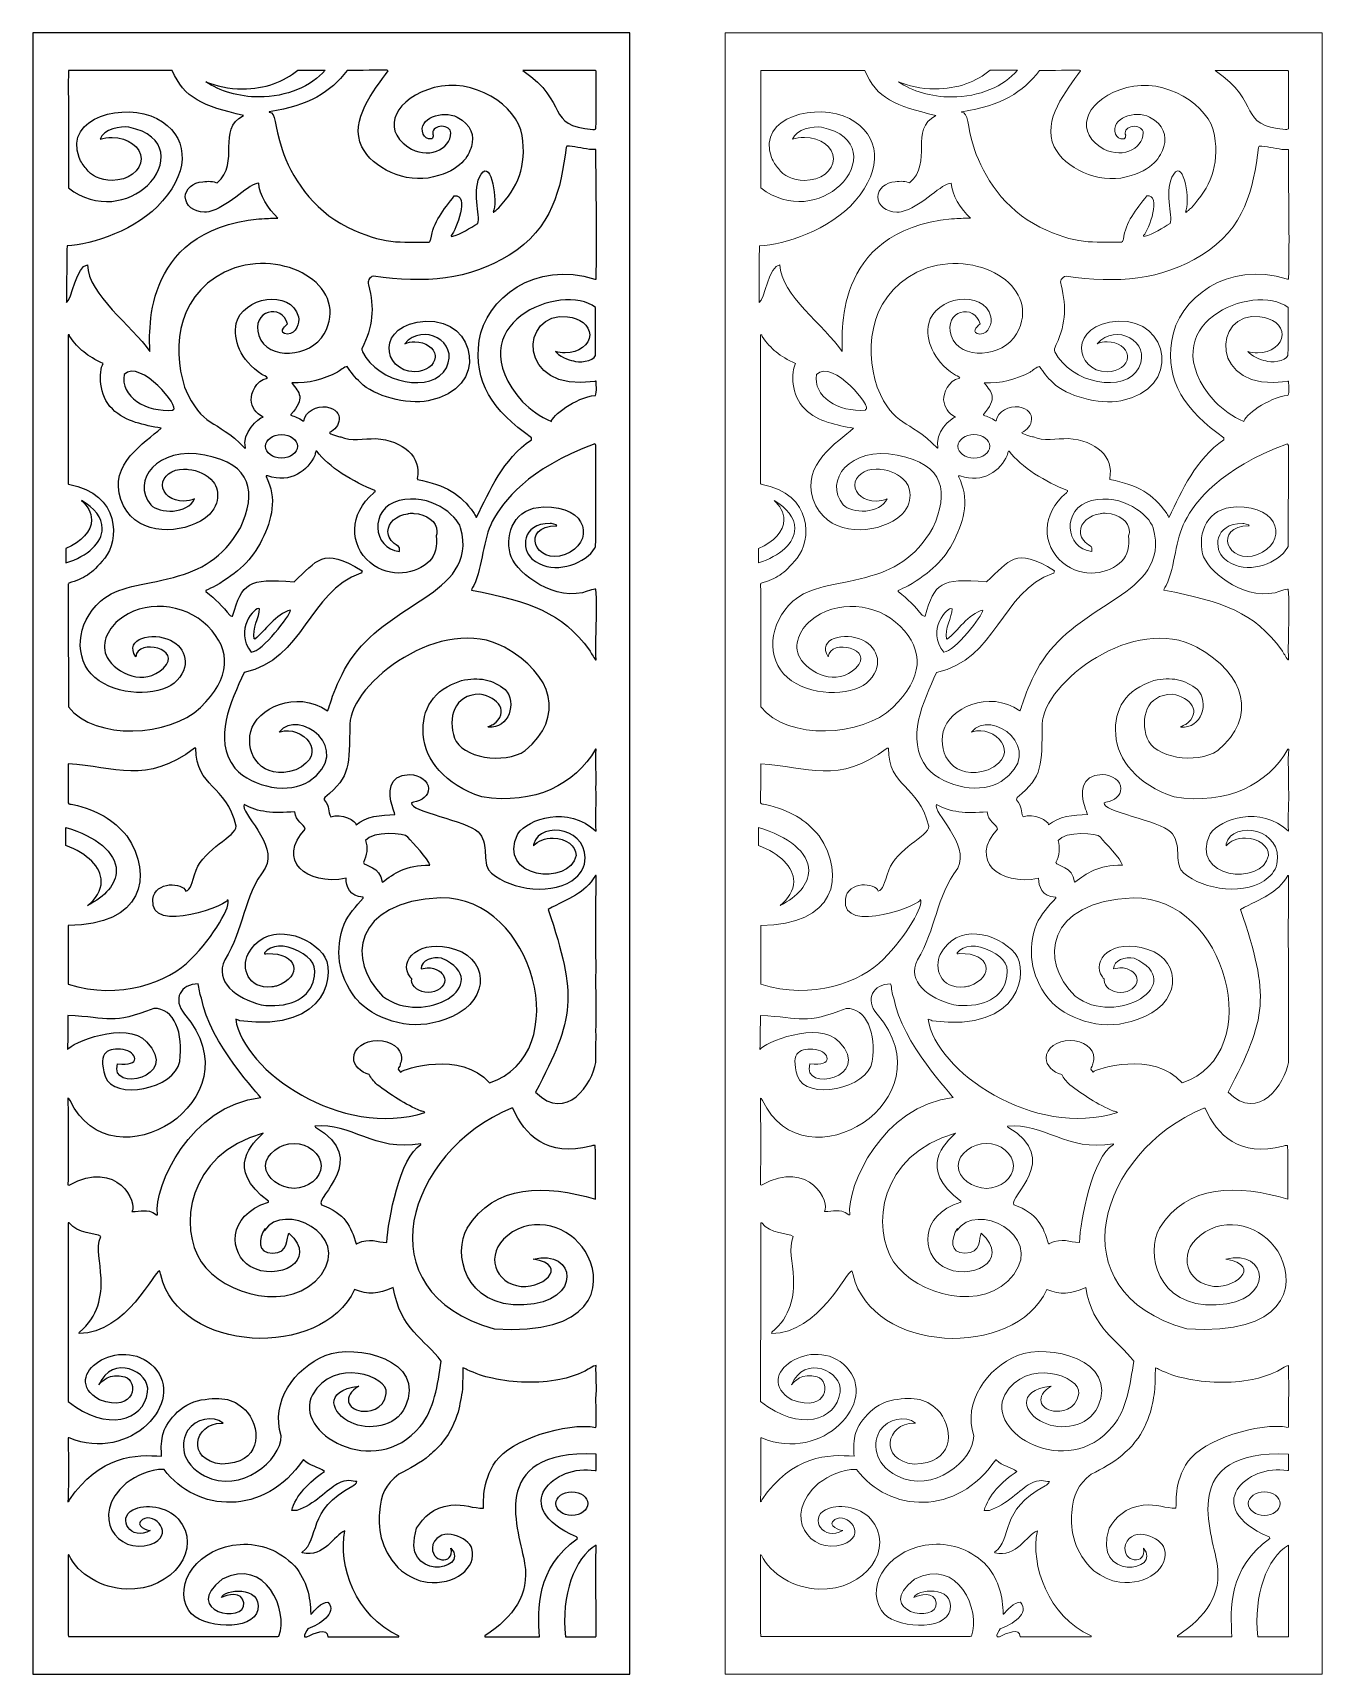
# Model space of a CAD drawing. Header units: centimetres. Extents: x -8.6 to 8.6, y -9 to 13.
import ezdxf

# ---------------------------------------------------------------- set-up
doc = ezdxf.new("R2010")
doc.units = ezdxf.units.CM
doc.header["$MEASUREMENT"] = 0
doc.layers.add('layer 1', color=7, linetype='Continuous')

msp = doc.modelspace()

# ---------------------------------------------------------------- linework, layer by layer
at = {"layer": 'layer 1', "color": 250}
for points, knots in [([(-8.6363, 12.95445), (-8.6363, 12.95445), (-0.6363, 12.95445), (-0.6363, 12.95445), (-0.6363, 12.95445), (-0.6363, 12.95445), (-0.6363, -9.04555), (-0.6363, -9.04555), (-0.6363, -9.04555), (-0.6363, -9.04555), (-8.6363, -9.04555), (-8.6363, -9.04555), (-8.6363, -9.04555), (-8.6363, -9.04555), (-8.6363, 12.95445), (-8.6363, 12.95445)], [0, 0, 0, 0, 0.2, 0.2, 0.2, 0.2, 0.4, 0.4, 0.4, 0.4, 0.6, 0.6, 0.6, 0.6, 1, 1, 1, 1]), ([(-6.33712, 10.55067), (-6.29711, 10.55067), (-6.2592, 10.55808), (-6.22543, 10.57126), (-6.22543, 10.57126), (-5.9921, 10.64919), (-5.72877, 10.93951), (-5.60942, 10.93951), (-5.60942, 10.93951), (-5.60114, 10.78988), (-5.48257, 10.58449), (-5.35065, 10.47156), (-5.35065, 10.47156), (-5.45991, 10.46849), (-5.49047, 10.46849), (-5.60503, 10.46083), (-5.60503, 10.46083), (-7.22637, 10.30642), (-7.06439, 8.84412), (-7.0677, 8.68243), (-7.0677, 8.68243), (-7.30988, 9.03021), (-7.89197, 9.44343), (-7.90479, 9.84353), (-7.90479, 9.84353), (-8.04931, 9.84353), (-8.11247, 9.37011), (-8.18415, 9.33947), (-8.18415, 9.33947), (-8.18314, 9.55374), (-8.18207, 10.00124), (-8.17818, 10.0972), (-8.17818, 10.0972), (-7.84035, 10.12062), (-7.24134, 10.30346), (-6.89614, 10.70082), (-6.89614, 10.70082), (-6.521, 11.13264), (-6.55483, 11.58745), (-6.97308, 11.80578), (-6.97308, 11.80578), (-7.39134, 12.02412), (-8.22092, 11.83727), (-8.01499, 11.28346), (-8.01499, 11.28346), (-7.99249, 11.22296), (-7.9609, 11.17374), (-7.92322, 11.13466), (-7.92322, 11.13466), (-7.8587, 11.0409), (-7.72672, 10.9764), (-7.57497, 10.9764), (-7.57497, 10.9764), (-7.35998, 10.9764), (-7.18464, 11.10585), (-7.18464, 11.26458), (-7.18464, 11.26458), (-7.18464, 11.42331), (-7.35998, 11.55276), (-7.57497, 11.55276), (-7.57497, 11.55276), (-7.6322, 11.55276), (-7.68661, 11.54359), (-7.73568, 11.52713), (-7.73568, 11.52713), (-7.68822, 11.66773), (-7.45312, 11.70838), (-7.34885, 11.68807), (-7.34885, 11.68807), (-6.81095, 11.58326), (-6.82966, 11.16485), (-7.10161, 10.90714), (-7.10161, 10.90714), (-7.34157, 10.67975), (-7.78246, 10.58164), (-8.15856, 10.87519), (-8.15856, 10.87519), (-8.16119, 12.44909), (-8.16119, 12.44909), (-8.15856, 12.45138), (-8.15856, 12.45138), (-7.69507, 12.45138), (-7.23158, 12.45138), (-6.76722, 12.45063), (-6.76722, 12.45063), (-6.61175, 12.0767), (-6.35391, 11.97223), (-5.81254, 11.84677), (-5.81254, 11.84677), (-6.18119, 11.65672), (-5.84658, 11.22056), (-6.16586, 10.94171), (-6.16586, 10.94171), (-6.21468, 10.96441), (-6.28714, 10.96966), (-6.35739, 10.95829), (-6.35739, 10.95829), (-6.48877, 10.94999), (-6.59274, 10.86178), (-6.59274, 10.7548), (-6.59274, 10.7548), (-6.59274, 10.64237), (-6.47791, 10.55067), (-6.33712, 10.55067)], [0, 0, 0, 0, 0.03703704, 0.03703704, 0.03703704, 0.03703704, 0.07407407, 0.07407407, 0.07407407, 0.07407407, 0.11111111, 0.11111111, 0.11111111, 0.11111111, 0.14814815, 0.14814815, 0.14814815, 0.14814815, 0.18518519, 0.18518519, 0.18518519, 0.18518519, 0.22222222, 0.22222222, 0.22222222, 0.22222222, 0.25925926, 0.25925926, 0.25925926, 0.25925926, 0.2962963, 0.2962963, 0.2962963, 0.2962963, 0.33333333, 0.33333333, 0.33333333, 0.33333333, 0.37037037, 0.37037037, 0.37037037, 0.37037037, 0.40740741, 0.40740741, 0.40740741, 0.40740741, 0.44444444, 0.44444444, 0.44444444, 0.44444444, 0.48148148, 0.48148148, 0.48148148, 0.48148148, 0.51851852, 0.51851852, 0.51851852, 0.51851852, 0.55555556, 0.55555556, 0.55555556, 0.55555556, 0.59259259, 0.59259259, 0.59259259, 0.59259259, 0.62962963, 0.62962963, 0.62962963, 0.62962963, 0.66666667, 0.66666667, 0.66666667, 0.66666667, 0.7037037, 0.7037037, 0.7037037, 0.7037037, 0.74074074, 0.74074074, 0.74074074, 0.74074074, 0.77777778, 0.77777778, 0.77777778, 0.77777778, 0.81481481, 0.81481481, 0.81481481, 0.81481481, 0.85185185, 0.85185185, 0.85185185, 0.85185185, 0.88888889, 0.88888889, 0.88888889, 0.88888889, 0.92592593, 0.92592593, 0.92592593, 0.92592593, 1, 1, 1, 1]), ([(-6.31672, 12.29951), (-6.13106, 12.1725), (-5.87974, 12.09501), (-5.60458, 12.09501), (-5.60458, 12.09501), (-5.23026, 12.09501), (-4.90119, 12.23921), (-4.71882, 12.45445), (-4.71882, 12.45445), (-4.71882, 12.45445), (-5.08603, 12.45445), (-5.08603, 12.45445), (-5.08603, 12.45445), (-5.26247, 12.30052), (-5.5289, 12.20217), (-5.82612, 12.20217), (-5.82612, 12.20217), (-6.00505, 12.20219), (-6.19199, 12.24173), (-6.31649, 12.29977), (-6.31649, 12.29977), (-6.31655, 12.2998), (-6.31702, 12.29974), (-6.31672, 12.29951)], [0, 0, 0, 0, 0.14285714, 0.14285714, 0.14285714, 0.14285714, 0.28571429, 0.28571429, 0.28571429, 0.28571429, 0.42857143, 0.42857143, 0.42857143, 0.42857143, 0.57142857, 0.57142857, 0.57142857, 0.57142857, 0.71428571, 0.71428571, 0.71428571, 0.71428571, 1, 1, 1, 1]), ([(-4.4189, 10.35032), (-4.89653, 10.58468), (-5.18057, 11.04115), (-5.29532, 11.38957), (-5.29532, 11.38957), (-5.4101, 11.738), (-5.368, 11.87926), (-5.4702, 11.89152), (-5.4702, 11.89152), (-5.46932, 11.89381), (-5.46844, 11.89534), (-5.46755, 11.89688), (-5.46755, 11.89688), (-4.93074, 11.97842), (-4.65325, 12.1564), (-4.42341, 12.44832), (-4.42341, 12.44832), (-4.31855, 12.44909), (-4.30093, 12.45216), (-3.88679, 12.45445), (-3.88679, 12.45445), (-3.8824, 12.45369), (-3.87927, 12.44816), (-3.87397, 12.44662), (-3.87397, 12.44662), (-4.06205, 12.18116), (-4.39754, 11.78623), (-4.22666, 11.42779), (-4.22666, 11.42779), (-4.09057, 11.14232), (-3.63778, 10.92765), (-3.26508, 11.02204), (-3.26508, 11.02204), (-2.89239, 11.11643), (-2.80121, 11.29636), (-2.75848, 11.43204), (-2.75848, 11.43204), (-2.71575, 11.56772), (-2.75581, 11.72729), (-2.94903, 11.82416), (-2.94903, 11.82416), (-3.14225, 11.92104), (-3.48008, 11.81219), (-3.40658, 11.59742), (-3.40658, 11.59742), (-3.38368, 11.56141), (-3.35547, 11.52542), (-3.29028, 11.53308), (-3.29028, 11.53308), (-3.27184, 11.54413), (-3.26974, 11.56313), (-3.26959, 11.58375), (-3.26959, 11.58375), (-3.27394, 11.59294), (-3.27633, 11.6028), (-3.27633, 11.61306), (-3.27633, 11.61306), (-3.27633, 11.66214), (-3.22212, 11.70216), (-3.15564, 11.70216), (-3.15564, 11.70216), (-3.08918, 11.70216), (-3.03496, 11.66214), (-3.03496, 11.61306), (-3.03496, 11.61306), (-3.03496, 11.3891), (-3.35186, 11.24824), (-3.61194, 11.42621), (-3.61194, 11.42621), (-3.97864, 11.67714), (-3.76456, 12.0816), (-3.25658, 12.22134), (-3.25658, 12.22134), (-2.74861, 12.36108), (-2.13814, 11.98756), (-2.07753, 11.57711), (-2.07753, 11.57711), (-2.01692, 11.16666), (-2.1353, 10.88337), (-2.38974, 10.61095), (-2.38974, 10.61095), (-2.42501, 10.57802), (-2.43998, 10.56728), (-2.45584, 10.55044), (-2.45584, 10.55044), (-2.46025, 10.55121), (-2.46377, 10.55121), (-2.4673, 10.55121), (-2.4673, 10.55121), (-2.40308, 10.67989), (-2.48591, 11.26838), (-2.62589, 11.06129), (-2.62589, 11.06129), (-2.76588, 10.85421), (-2.63056, 10.49595), (-2.67346, 10.40032), (-2.67346, 10.40032), (-2.78101, 10.33614), (-2.88674, 10.25885), (-3.02505, 10.22571), (-3.02505, 10.22571), (-3.03475, 10.22953), (-3.02946, 10.23873), (-3.02946, 10.23873), (-3.02946, 10.23873), (-2.9603, 10.31022), (-2.78114, 10.79269), (-2.98716, 10.77103), (-2.98716, 10.77103), (-3.12727, 10.57955), (-3.27441, 10.41948), (-3.30084, 10.18817), (-3.30084, 10.18817), (-3.30877, 10.17592), (-3.30701, 10.16061), (-3.32465, 10.14834), (-3.32465, 10.14834), (-3.70818, 10.14922), (-3.94127, 10.11596), (-4.4189, 10.35032)], [0, 0, 0, 0, 0.03225806, 0.03225806, 0.03225806, 0.03225806, 0.06451613, 0.06451613, 0.06451613, 0.06451613, 0.09677419, 0.09677419, 0.09677419, 0.09677419, 0.12903226, 0.12903226, 0.12903226, 0.12903226, 0.16129032, 0.16129032, 0.16129032, 0.16129032, 0.19354839, 0.19354839, 0.19354839, 0.19354839, 0.22580645, 0.22580645, 0.22580645, 0.22580645, 0.25806452, 0.25806452, 0.25806452, 0.25806452, 0.29032258, 0.29032258, 0.29032258, 0.29032258, 0.32258065, 0.32258065, 0.32258065, 0.32258065, 0.35483871, 0.35483871, 0.35483871, 0.35483871, 0.38709677, 0.38709677, 0.38709677, 0.38709677, 0.41935484, 0.41935484, 0.41935484, 0.41935484, 0.4516129, 0.4516129, 0.4516129, 0.4516129, 0.48387097, 0.48387097, 0.48387097, 0.48387097, 0.51612903, 0.51612903, 0.51612903, 0.51612903, 0.5483871, 0.5483871, 0.5483871, 0.5483871, 0.58064516, 0.58064516, 0.58064516, 0.58064516, 0.61290323, 0.61290323, 0.61290323, 0.61290323, 0.64516129, 0.64516129, 0.64516129, 0.64516129, 0.67741935, 0.67741935, 0.67741935, 0.67741935, 0.70967742, 0.70967742, 0.70967742, 0.70967742, 0.74193548, 0.74193548, 0.74193548, 0.74193548, 0.77419355, 0.77419355, 0.77419355, 0.77419355, 0.80645161, 0.80645161, 0.80645161, 0.80645161, 0.83870968, 0.83870968, 0.83870968, 0.83870968, 0.87096774, 0.87096774, 0.87096774, 0.87096774, 0.90322581, 0.90322581, 0.90322581, 0.90322581, 0.93548387, 0.93548387, 0.93548387, 0.93548387, 1, 1, 1, 1]), ([(-1.12884, 11.65869), (-1.77565, 11.70715), (-1.4358, 12.01375), (-2.0699, 12.45138), (-2.0699, 12.45138), (-1.74475, 12.45138), (-1.41874, 12.45138), (-1.09272, 12.45063), (-1.09272, 12.45063), (-1.09098, 12.44756), (-1.0892, 12.44373), (-1.08656, 12.4399), (-1.08656, 12.4399), (-1.08831, 12.18638), (-1.08392, 11.92752), (-1.0892, 11.66942), (-1.0892, 11.66942), (-1.1033, 11.65715), (-1.11474, 11.65945), (-1.12884, 11.65869)], [0, 0, 0, 0, 0.16666667, 0.16666667, 0.16666667, 0.16666667, 0.33333333, 0.33333333, 0.33333333, 0.33333333, 0.5, 0.5, 0.5, 0.5, 0.66666667, 0.66666667, 0.66666667, 0.66666667, 1, 1, 1, 1]), ([(-3.51656, 8.41129), (-3.36992, 8.41129), (-3.24975, 8.49768), (-3.2446, 8.60504), (-3.2446, 8.60504), (-3.24376, 8.61245), (-3.24398, 8.6199), (-3.24517, 8.62735), (-3.24517, 8.62735), (-3.2557, 8.731), (-3.37356, 8.81315), (-3.51656, 8.81315), (-3.51656, 8.81315), (-3.56524, 8.81315), (-3.61101, 8.80362), (-3.65063, 8.78696), (-3.65063, 8.78696), (-3.65122, 8.78683), (-3.65182, 8.78673), (-3.65242, 8.7866), (-3.65242, 8.7866), (-3.40978, 9.07427), (-2.91584, 8.81791), (-3.09372, 8.46526), (-3.09372, 8.46526), (-3.27161, 8.11262), (-4.01601, 8.25503), (-4.21722, 8.67936), (-4.21722, 8.67936), (-4.22604, 8.7077), (-4.22604, 8.7077), (-4.22604, 8.72072), (-4.22604, 8.72072), (-4.07727, 9.01662), (-4.05685, 9.26183), (-4.13529, 9.57545), (-4.13529, 9.57545), (-4.15379, 9.6306), (-4.13088, 9.67579), (-4.06919, 9.69494), (-4.06919, 9.69494), (-3.38928, 9.58882), (-2.78249, 9.64539), (-2.25406, 9.97233), (-2.25406, 9.97233), (-1.6696, 10.33393), (-1.5574, 10.86316), (-1.48924, 11.41897), (-1.48924, 11.41897), (-1.48658, 11.42508), (-1.48394, 11.43121), (-1.4813, 11.43658), (-1.4813, 11.43658), (-1.38702, 11.43658), (-1.27952, 11.40517), (-1.17554, 11.39216), (-1.17554, 11.39216), (-1.14736, 11.39139), (-1.11827, 11.39063), (-1.0892, 11.3891), (-1.0892, 11.3891), (-1.0889, 10.86645), (-1.07154, 10.19226), (-1.08745, 9.65205), (-1.08745, 9.65205), (-1.09272, 9.65205), (-1.09801, 9.65205), (-1.10242, 9.65129), (-1.10242, 9.65129), (-1.90285, 9.91364), (-2.57028, 9.38572), (-2.65307, 8.8316), (-2.65307, 8.8316), (-2.73586, 8.27748), (-2.47187, 7.89019), (-1.9536, 7.5267), (-1.9536, 7.5267), (-1.9536, 7.51827), (-1.9536, 7.50908), (-1.9536, 7.4999), (-1.9536, 7.4999), (-2.33652, 7.23805), (-2.51275, 6.81817), (-2.68846, 6.46364), (-2.68846, 6.46364), (-2.69197, 6.46288), (-2.69461, 6.46211), (-2.69728, 6.46134), (-2.69728, 6.46134), (-2.70079, 6.48508), (-2.71842, 6.50807), (-2.7281, 6.52491), (-2.7281, 6.52491), (-2.904, 6.77129), (-3.10059, 6.89346), (-3.48061, 6.96682), (-3.48061, 6.96682), (-3.48147, 6.9722), (-3.48235, 6.97755), (-3.48323, 6.98215), (-3.48323, 6.98215), (-3.42507, 7.26983), (-3.66397, 7.48879), (-4.04277, 7.51674), (-4.04277, 7.51674), (-4.18905, 7.51367), (-4.38377, 7.48075), (-4.50625, 7.53742), (-4.50625, 7.53742), (-4.53003, 7.54048), (-4.66132, 7.57342), (-4.66132, 7.59945), (-4.66132, 7.59945), (-4.51869, 7.65233), (-4.44125, 7.89211), (-4.70258, 7.93961), (-4.70258, 7.93961), (-4.82689, 7.9622), (-4.98731, 7.87826), (-5.00585, 7.75263), (-5.00585, 7.75263), (-5.00937, 7.75341), (-5.01289, 7.75341), (-5.01642, 7.75341), (-5.01642, 7.75341), (-5.07017, 7.79399), (-5.12392, 7.81008), (-5.17679, 7.82922), (-5.17679, 7.82922), (-5.17767, 7.83305), (-5.17767, 7.83689), (-5.17767, 7.83995), (-5.17767, 7.83995), (-4.98423, 8.05615), (-5.06104, 8.13134), (-5.16444, 8.26119), (-5.16444, 8.26119), (-4.93893, 8.25335), (-4.73781, 8.3116), (-4.55206, 8.40441), (-4.55206, 8.40441), (-4.52386, 8.42356), (-4.45866, 8.48101), (-4.42341, 8.48101), (-4.42341, 8.48101), (-4.37495, 8.40824), (-4.31855, 8.33624), (-4.24631, 8.26579), (-4.24631, 8.26579), (-4.06314, 8.08586), (-3.62906, 7.96616), (-3.3355, 8.02229), (-3.3355, 8.02229), (-2.50507, 8.17684), (-2.68997, 9.12296), (-3.36743, 9.08958), (-3.36743, 9.08958), (-4.0449, 9.05621), (-3.95517, 8.41129), (-3.51656, 8.41129)], [0, 0, 0, 0, 0.02439024, 0.02439024, 0.02439024, 0.02439024, 0.04878049, 0.04878049, 0.04878049, 0.04878049, 0.07317073, 0.07317073, 0.07317073, 0.07317073, 0.09756098, 0.09756098, 0.09756098, 0.09756098, 0.12195122, 0.12195122, 0.12195122, 0.12195122, 0.14634146, 0.14634146, 0.14634146, 0.14634146, 0.17073171, 0.17073171, 0.17073171, 0.17073171, 0.19512195, 0.19512195, 0.19512195, 0.19512195, 0.2195122, 0.2195122, 0.2195122, 0.2195122, 0.24390244, 0.24390244, 0.24390244, 0.24390244, 0.26829268, 0.26829268, 0.26829268, 0.26829268, 0.29268293, 0.29268293, 0.29268293, 0.29268293, 0.31707317, 0.31707317, 0.31707317, 0.31707317, 0.34146341, 0.34146341, 0.34146341, 0.34146341, 0.36585366, 0.36585366, 0.36585366, 0.36585366, 0.3902439, 0.3902439, 0.3902439, 0.3902439, 0.41463415, 0.41463415, 0.41463415, 0.41463415, 0.43902439, 0.43902439, 0.43902439, 0.43902439, 0.46341463, 0.46341463, 0.46341463, 0.46341463, 0.48780488, 0.48780488, 0.48780488, 0.48780488, 0.51219512, 0.51219512, 0.51219512, 0.51219512, 0.53658537, 0.53658537, 0.53658537, 0.53658537, 0.56097561, 0.56097561, 0.56097561, 0.56097561, 0.58536585, 0.58536585, 0.58536585, 0.58536585, 0.6097561, 0.6097561, 0.6097561, 0.6097561, 0.63414634, 0.63414634, 0.63414634, 0.63414634, 0.65853659, 0.65853659, 0.65853659, 0.65853659, 0.68292683, 0.68292683, 0.68292683, 0.68292683, 0.70731707, 0.70731707, 0.70731707, 0.70731707, 0.73170732, 0.73170732, 0.73170732, 0.73170732, 0.75609756, 0.75609756, 0.75609756, 0.75609756, 0.7804878, 0.7804878, 0.7804878, 0.7804878, 0.80487805, 0.80487805, 0.80487805, 0.80487805, 0.82926829, 0.82926829, 0.82926829, 0.82926829, 0.85365854, 0.85365854, 0.85365854, 0.85365854, 0.87804878, 0.87804878, 0.87804878, 0.87804878, 0.90243902, 0.90243902, 0.90243902, 0.90243902, 0.92682927, 0.92682927, 0.92682927, 0.92682927, 0.95121951, 0.95121951, 0.95121951, 0.95121951, 1, 1, 1, 1]), ([(-5.7927, 7.38807), (-6.19945, 7.80699), (-6.35797, 7.63647), (-6.60157, 8.20375), (-6.60157, 8.20375), (-6.77938, 8.7586), (-6.70201, 9.5178), (-5.93104, 9.80446), (-5.93104, 9.80446), (-5.19219, 10.03731), (-4.3917, 9.52418), (-4.731, 8.92147), (-4.731, 8.92147), (-4.91186, 8.60024), (-5.49384, 8.55621), (-5.60661, 8.89549), (-5.60661, 8.89549), (-5.71938, 9.23478), (-5.29194, 9.33188), (-5.22173, 9.05235), (-5.22173, 9.05235), (-5.27283, 9.00564), (-5.34948, 8.93901), (-5.22348, 8.91373), (-5.22348, 8.91373), (-5.10013, 8.92522), (-5.0596, 9.06154), (-5.07546, 9.14963), (-5.07546, 9.14963), (-5.17656, 9.52931), (-5.83379, 9.41159), (-5.90915, 9.05658), (-5.90915, 9.05658), (-5.95419, 8.8444), (-5.86004, 8.573), (-5.56537, 8.37377), (-5.56537, 8.37377), (-5.55127, 8.36765), (-5.49928, 8.35386), (-5.49311, 8.32706), (-5.49311, 8.32706), (-5.6536, 8.29312), (-5.71089, 8.12042), (-5.70986, 8.03373), (-5.70986, 8.03373), (-5.6993, 7.93951), (-5.65347, 7.85374), (-5.54862, 7.80242), (-5.54862, 7.80242), (-5.61025, 7.79928), (-5.8389, 7.58682), (-5.78653, 7.39037), (-5.78653, 7.39037), (-5.78918, 7.38961), (-5.79093, 7.38884), (-5.7927, 7.38807)], [0, 0, 0, 0, 0.06666667, 0.06666667, 0.06666667, 0.06666667, 0.13333333, 0.13333333, 0.13333333, 0.13333333, 0.2, 0.2, 0.2, 0.2, 0.26666667, 0.26666667, 0.26666667, 0.26666667, 0.33333333, 0.33333333, 0.33333333, 0.33333333, 0.4, 0.4, 0.4, 0.4, 0.46666667, 0.46666667, 0.46666667, 0.46666667, 0.53333333, 0.53333333, 0.53333333, 0.53333333, 0.6, 0.6, 0.6, 0.6, 0.66666667, 0.66666667, 0.66666667, 0.66666667, 0.73333333, 0.73333333, 0.73333333, 0.73333333, 0.8, 0.8, 0.8, 0.8, 0.86666667, 0.86666667, 0.86666667, 0.86666667, 1, 1, 1, 1]), ([(-1.50152, 8.66406), (-1.32059, 8.66406), (-1.17303, 8.773), (-1.17303, 8.90658), (-1.17303, 8.90658), (-1.17303, 9.03229), (-1.30374, 9.13618), (-1.46995, 9.14797), (-1.46995, 9.14797), (-2.11338, 9.23559), (-2.15856, 8.11974), (-1.10506, 8.28264), (-1.10506, 8.28264), (-1.09977, 8.2834), (-1.0936, 8.28417), (-1.08745, 8.28417), (-1.08745, 8.28417), (-1.08745, 8.28111), (-1.07246, 8.12946), (-1.09624, 8.09499), (-1.09624, 8.09499), (-1.36858, 8.06535), (-1.68403, 7.81503), (-1.68661, 7.74268), (-1.68661, 7.74268), (-1.84344, 7.81698), (-1.96065, 7.89892), (-2.07254, 8.00692), (-2.07254, 8.00692), (-2.98359, 9.04983), (-1.54561, 9.62335), (-1.09272, 9.27217), (-1.09272, 9.27217), (-1.09272, 8.74064), (-1.09272, 8.74064), (-1.09536, 8.62882), (-1.09536, 8.62882), (-1.12279, 8.54697), (-1.33498, 8.53095), (-1.39055, 8.55606), (-1.39055, 8.55606), (-1.45254, 8.56248), (-1.59756, 8.63109), (-1.6326, 8.68428), (-1.6326, 8.68428), (-1.59241, 8.67129), (-1.54808, 8.66406), (-1.50152, 8.66406)], [0, 0, 0, 0, 0.07692308, 0.07692308, 0.07692308, 0.07692308, 0.15384615, 0.15384615, 0.15384615, 0.15384615, 0.23076923, 0.23076923, 0.23076923, 0.23076923, 0.30769231, 0.30769231, 0.30769231, 0.30769231, 0.38461538, 0.38461538, 0.38461538, 0.38461538, 0.46153846, 0.46153846, 0.46153846, 0.46153846, 0.53846154, 0.53846154, 0.53846154, 0.53846154, 0.61538462, 0.61538462, 0.61538462, 0.61538462, 0.69230769, 0.69230769, 0.69230769, 0.69230769, 0.76923077, 0.76923077, 0.76923077, 0.76923077, 0.84615385, 0.84615385, 0.84615385, 0.84615385, 1, 1, 1, 1]), ([(-6.61507, 6.67748), (-6.56118, 6.67748), (-6.51071, 6.68889), (-6.46766, 6.70867), (-6.46766, 6.70867), (-6.56289, 6.49883), (-6.94149, 6.50806), (-7.05485, 6.62814), (-7.05485, 6.62814), (-7.32325, 6.95112), (-6.96844, 7.41607), (-6.33052, 7.2944), (-6.33052, 7.2944), (-5.69258, 7.17272), (-5.63924, 6.78875), (-5.85349, 6.32042), (-5.85349, 6.32042), (-6.10374, 5.89836), (-6.38038, 5.75607), (-6.75314, 5.65563), (-6.75314, 5.65563), (-7.17239, 5.54266), (-7.49358, 5.5458), (-7.72889, 5.33548), (-7.72889, 5.33548), (-8.05955, 5.03994), (-8.09242, 4.56394), (-7.80461, 4.31378), (-7.80461, 4.31378), (-7.5168, 4.06363), (-6.96122, 4.05584), (-6.74389, 4.23907), (-6.74389, 4.23907), (-6.49543, 4.44858), (-6.58846, 4.71647), (-6.79082, 4.81316), (-6.79082, 4.81316), (-7.03505, 4.92985), (-7.4162, 4.83558), (-7.25666, 4.59092), (-7.25666, 4.59092), (-7.23138, 4.8414), (-6.61868, 4.69609), (-6.88502, 4.4401), (-6.88502, 4.4401), (-7.14246, 4.19266), (-7.51173, 4.36041), (-7.63924, 4.58285), (-7.63924, 4.58285), (-7.73228, 4.74517), (-7.63848, 4.9538), (-7.49539, 5.07409), (-7.49539, 5.07409), (-7.15625, 5.35923), (-6.60991, 5.32251), (-6.29026, 4.99953), (-6.29026, 4.99953), (-5.97063, 4.67655), (-5.98014, 4.30914), (-6.39105, 3.91176), (-6.39105, 3.91176), (-6.80198, 3.51438), (-7.8001, 3.46554), (-8.15944, 3.92088), (-8.15944, 3.92088), (-8.16032, 4.46925), (-8.16119, 5.01764), (-8.16208, 5.56525), (-8.16208, 5.56525), (-8.16032, 5.56907), (-8.15767, 5.57291), (-8.15504, 5.57597), (-8.15504, 5.57597), (-7.94317, 5.64897), (-7.86042, 5.68705), (-7.67305, 5.91374), (-7.67305, 5.91374), (-7.48569, 6.14042), (-7.44476, 6.77446), (-8.15856, 6.90479), (-8.15856, 6.90479), (-8.16032, 6.90863), (-8.16119, 6.91245), (-8.16208, 6.91552), (-8.16208, 6.91552), (-8.16295, 7.57955), (-8.16383, 8.24357), (-8.16383, 8.9076), (-8.16383, 8.9076), (-8.16032, 8.9076), (-8.15592, 8.9076), (-8.1515, 8.9076), (-8.1515, 8.9076), (-8.1471, 8.90148), (-8.1471, 8.90148), (-8.14179, 8.88386), (-8.14179, 8.88386), (-8.01874, 8.71351), (-7.912, 8.6217), (-7.69331, 8.52236), (-7.69331, 8.52236), (-7.75623, 8.41112), (-7.7555, 8.09329), (-7.57065, 7.91259), (-7.57065, 7.91259), (-7.3858, 7.73189), (-7.14287, 7.70094), (-6.91791, 7.65384), (-6.91791, 7.65384), (-7.13138, 7.46528), (-7.62275, 7.17153), (-7.45714, 6.69862), (-7.45714, 6.69862), (-7.29154, 6.22572), (-6.7242, 6.22219), (-6.38882, 6.40957), (-6.38882, 6.40957), (-6.11893, 6.56035), (-6.12298, 6.81946), (-6.21799, 6.93709), (-6.21799, 6.93709), (-6.29789, 7.03602), (-6.42926, 7.09336), (-6.55203, 7.10262), (-6.55203, 7.10262), (-6.57232, 7.1061), (-6.59342, 7.10795), (-6.61507, 7.10795), (-6.61507, 7.10795), (-6.77196, 7.10795), (-6.89991, 7.01126), (-6.89991, 6.89271), (-6.89991, 6.89271), (-6.89991, 6.77416), (-6.77196, 6.67748), (-6.61507, 6.67748)], [0, 0, 0, 0, 0.02857143, 0.02857143, 0.02857143, 0.02857143, 0.05714286, 0.05714286, 0.05714286, 0.05714286, 0.08571429, 0.08571429, 0.08571429, 0.08571429, 0.11428571, 0.11428571, 0.11428571, 0.11428571, 0.14285714, 0.14285714, 0.14285714, 0.14285714, 0.17142857, 0.17142857, 0.17142857, 0.17142857, 0.2, 0.2, 0.2, 0.2, 0.22857143, 0.22857143, 0.22857143, 0.22857143, 0.25714286, 0.25714286, 0.25714286, 0.25714286, 0.28571429, 0.28571429, 0.28571429, 0.28571429, 0.31428571, 0.31428571, 0.31428571, 0.31428571, 0.34285714, 0.34285714, 0.34285714, 0.34285714, 0.37142857, 0.37142857, 0.37142857, 0.37142857, 0.4, 0.4, 0.4, 0.4, 0.42857143, 0.42857143, 0.42857143, 0.42857143, 0.45714286, 0.45714286, 0.45714286, 0.45714286, 0.48571429, 0.48571429, 0.48571429, 0.48571429, 0.51428571, 0.51428571, 0.51428571, 0.51428571, 0.54285714, 0.54285714, 0.54285714, 0.54285714, 0.57142857, 0.57142857, 0.57142857, 0.57142857, 0.6, 0.6, 0.6, 0.6, 0.62857143, 0.62857143, 0.62857143, 0.62857143, 0.65714286, 0.65714286, 0.65714286, 0.65714286, 0.68571429, 0.68571429, 0.68571429, 0.68571429, 0.71428571, 0.71428571, 0.71428571, 0.71428571, 0.74285714, 0.74285714, 0.74285714, 0.74285714, 0.77142857, 0.77142857, 0.77142857, 0.77142857, 0.8, 0.8, 0.8, 0.8, 0.82857143, 0.82857143, 0.82857143, 0.82857143, 0.85714286, 0.85714286, 0.85714286, 0.85714286, 0.88571429, 0.88571429, 0.88571429, 0.88571429, 0.91428571, 0.91428571, 0.91428571, 0.91428571, 0.94285714, 0.94285714, 0.94285714, 0.94285714, 1, 1, 1, 1]), ([(-7.41311, 8.37608), (-7.18764, 8.58899), (-6.65439, 7.92144), (-6.7549, 7.90504), (-6.7549, 7.90504), (-6.75578, 7.90275), (-6.75666, 7.90045), (-6.75666, 7.89815), (-6.75666, 7.89815), (-7.11674, 7.86251), (-7.46842, 8.08274), (-7.41311, 8.37608)], [0, 0, 0, 0, 0.25, 0.25, 0.25, 0.25, 0.5, 0.5, 0.5, 0.5, 1, 1, 1, 1]), ([(-5.30384, 7.25409), (-5.186, 7.25409), (-5.08988, 7.32505), (-5.08988, 7.41205), (-5.08988, 7.41205), (-5.08988, 7.49906), (-5.186, 7.57001), (-5.30384, 7.57001), (-5.30384, 7.57001), (-5.42169, 7.57001), (-5.51779, 7.49906), (-5.51779, 7.41205), (-5.51779, 7.41205), (-5.51779, 7.32505), (-5.42169, 7.25409), (-5.30384, 7.25409)], [0, 0, 0, 0, 0.2, 0.2, 0.2, 0.2, 0.4, 0.4, 0.4, 0.4, 0.6, 0.6, 0.6, 0.6, 1, 1, 1, 1]), ([(-3.22988, 6.21172), (-3.22334, 6.23075), (-3.21986, 6.25067), (-3.21986, 6.27117), (-3.21986, 6.27117), (-3.21986, 6.39984), (-3.3568, 6.50564), (-3.52858, 6.51321), (-3.52858, 6.51321), (-3.54973, 6.51492), (-3.57203, 6.51509), (-3.59562, 6.51342), (-3.59562, 6.51342), (-3.60036, 6.5121), (-3.60501, 6.51076), (-3.60962, 6.50939), (-3.60962, 6.50939), (-3.76137, 6.48808), (-3.87673, 6.38926), (-3.87673, 6.27117), (-3.87673, 6.27117), (-3.87673, 6.19999), (-3.83481, 6.13581), (-3.76826, 6.09138), (-3.76826, 6.09138), (-3.70233, 6.05825), (-3.72564, 6.04458), (-3.72322, 6.00437), (-3.72322, 6.00437), (-4.08246, 6.03669), (-4.13773, 6.58068), (-3.72579, 6.68424), (-3.72579, 6.68424), (-3.31386, 6.7878), (-2.95113, 6.48835), (-2.90273, 6.32045), (-2.90273, 6.32045), (-2.76819, 5.85375), (-3.06822, 5.59235), (-3.38455, 5.38066), (-3.38455, 5.38066), (-3.70089, 5.16898), (-4.07384, 4.95668), (-4.33048, 4.61545), (-4.33048, 4.61545), (-4.58713, 4.27422), (-4.66901, 3.873), (-4.68863, 3.8665), (-4.68863, 3.8665), (-5.10846, 4.15917), (-5.63978, 3.89769), (-5.715, 3.58925), (-5.715, 3.58925), (-5.79023, 3.28081), (-5.57022, 2.92543), (-5.1133, 3.07506), (-5.1133, 3.07506), (-4.64244, 3.29522), (-5.03398, 3.68095), (-5.32217, 3.58465), (-5.32217, 3.58465), (-5.32658, 3.58389), (-5.33098, 3.58312), (-5.3345, 3.58158), (-5.3345, 3.58158), (-5.08608, 3.91456), (-4.30151, 3.34576), (-4.93888, 2.91909), (-4.93888, 2.91909), (-5.18456, 2.75464), (-5.68778, 2.82751), (-5.93017, 3.09908), (-5.93017, 3.09908), (-6.22828, 3.49767), (-5.98197, 3.98499), (-5.80592, 4.37888), (-5.80592, 4.37888), (-4.9965, 4.5611), (-4.94838, 5.45494), (-4.23925, 5.71306), (-4.23925, 5.71306), (-4.23748, 5.71306), (-4.23573, 5.71306), (-4.23308, 5.71306), (-4.23308, 5.71306), (-4.22958, 5.72761), (-4.22252, 5.72838), (-4.22252, 5.74293), (-4.22252, 5.74293), (-4.76587, 6.07798), (-4.8187, 5.87271), (-5.13538, 5.59741), (-5.13538, 5.59741), (-5.76054, 5.64273), (-5.82516, 5.58588), (-5.95835, 5.13482), (-5.95835, 5.13482), (-5.97598, 5.13099), (-5.99008, 5.14325), (-5.99712, 5.14707), (-5.99712, 5.14707), (-6.0939, 5.26696), (-6.18655, 5.36311), (-6.31786, 5.46568), (-6.31786, 5.46568), (-6.31874, 5.47028), (-6.31962, 5.47488), (-6.31962, 5.47947), (-6.31962, 5.47947), (-6.27731, 5.50091), (-6.23326, 5.51929), (-6.18657, 5.54074), (-6.18657, 5.54074), (-5.88644, 5.72148), (-5.70096, 5.88351), (-5.56537, 6.15958), (-5.56537, 6.15958), (-5.42978, 6.43565), (-5.36071, 6.70726), (-5.50986, 7.00972), (-5.50986, 7.00972), (-5.50986, 7.01278), (-5.50986, 7.01585), (-5.50897, 7.01815), (-5.50897, 7.01815), (-5.50193, 7.01815), (-5.49488, 7.01738), (-5.48783, 7.01662), (-5.48783, 7.01662), (-5.18226, 6.90724), (-4.94498, 7.09034), (-4.85781, 7.2885), (-4.85781, 7.2885), (-4.85165, 7.32144), (-4.85165, 7.32144), (-4.84195, 7.34518), (-4.84195, 7.34518), (-4.83842, 7.34518), (-4.83491, 7.34518), (-4.83138, 7.34518), (-4.83138, 7.34518), (-4.67454, 7.14124), (-4.33728, 6.92456), (-4.05069, 6.82208), (-4.05069, 6.82208), (-4.04717, 6.81595), (-4.04717, 6.81595), (-4.04806, 6.80293), (-4.04806, 6.80293), (-4.06127, 6.80293), (-4.05951, 6.79451), (-4.06391, 6.78914), (-4.06391, 6.78914), (-4.40648, 6.50867), (-4.39254, 6.08346), (-4.11678, 5.85476), (-4.11678, 5.85476), (-3.841, 5.62606), (-3.49231, 5.70398), (-3.3211, 5.87238), (-3.3211, 5.87238), (-3.24634, 5.94592), (-3.21148, 6.08302), (-3.22988, 6.21172)], [0, 0, 0, 0, 0.02380952, 0.02380952, 0.02380952, 0.02380952, 0.04761905, 0.04761905, 0.04761905, 0.04761905, 0.07142857, 0.07142857, 0.07142857, 0.07142857, 0.0952381, 0.0952381, 0.0952381, 0.0952381, 0.11904762, 0.11904762, 0.11904762, 0.11904762, 0.14285714, 0.14285714, 0.14285714, 0.14285714, 0.16666667, 0.16666667, 0.16666667, 0.16666667, 0.19047619, 0.19047619, 0.19047619, 0.19047619, 0.21428571, 0.21428571, 0.21428571, 0.21428571, 0.23809524, 0.23809524, 0.23809524, 0.23809524, 0.26190476, 0.26190476, 0.26190476, 0.26190476, 0.28571429, 0.28571429, 0.28571429, 0.28571429, 0.30952381, 0.30952381, 0.30952381, 0.30952381, 0.33333333, 0.33333333, 0.33333333, 0.33333333, 0.35714286, 0.35714286, 0.35714286, 0.35714286, 0.38095238, 0.38095238, 0.38095238, 0.38095238, 0.4047619, 0.4047619, 0.4047619, 0.4047619, 0.42857143, 0.42857143, 0.42857143, 0.42857143, 0.45238095, 0.45238095, 0.45238095, 0.45238095, 0.47619048, 0.47619048, 0.47619048, 0.47619048, 0.5, 0.5, 0.5, 0.5, 0.52380952, 0.52380952, 0.52380952, 0.52380952, 0.54761905, 0.54761905, 0.54761905, 0.54761905, 0.57142857, 0.57142857, 0.57142857, 0.57142857, 0.5952381, 0.5952381, 0.5952381, 0.5952381, 0.61904762, 0.61904762, 0.61904762, 0.61904762, 0.64285714, 0.64285714, 0.64285714, 0.64285714, 0.66666667, 0.66666667, 0.66666667, 0.66666667, 0.69047619, 0.69047619, 0.69047619, 0.69047619, 0.71428571, 0.71428571, 0.71428571, 0.71428571, 0.73809524, 0.73809524, 0.73809524, 0.73809524, 0.76190476, 0.76190476, 0.76190476, 0.76190476, 0.78571429, 0.78571429, 0.78571429, 0.78571429, 0.80952381, 0.80952381, 0.80952381, 0.80952381, 0.83333333, 0.83333333, 0.83333333, 0.83333333, 0.85714286, 0.85714286, 0.85714286, 0.85714286, 0.88095238, 0.88095238, 0.88095238, 0.88095238, 0.9047619, 0.9047619, 0.9047619, 0.9047619, 0.92857143, 0.92857143, 0.92857143, 0.92857143, 0.95238095, 0.95238095, 0.95238095, 0.95238095, 1, 1, 1, 1]), ([(-1.0936, 4.54892), (-1.12798, 4.58874), (-1.15176, 4.64236), (-1.17642, 4.68065), (-1.17642, 4.68065), (-1.55532, 5.19346), (-1.95746, 5.32471), (-2.75719, 5.4856), (-2.75719, 5.4856), (-2.75719, 5.50397), (-2.73603, 5.53309), (-2.72547, 5.54457), (-2.72547, 5.54457), (-2.6041, 5.81279), (-2.60267, 6.17161), (-2.47786, 6.40415), (-2.47786, 6.40415), (-2.32732, 6.68463), (-2.01321, 7.10371), (-1.10227, 7.44704), (-1.10227, 7.44704), (-1.10052, 7.43862), (-1.09184, 7.4302), (-1.0892, 7.42101), (-1.0892, 7.42101), (-1.0892, 6.97527), (-1.0892, 6.52338), (-1.09272, 6.07074), (-1.09272, 6.07074), (-1.1033, 6.0424), (-1.13766, 6.00258), (-1.15881, 5.9773), (-1.15881, 5.9773), (-1.34197, 5.79645), (-1.7049, 5.69815), (-1.94696, 5.90465), (-1.94696, 5.90465), (-2.08988, 6.02658), (-2.09253, 6.37862), (-1.70158, 6.37862), (-1.70158, 6.37862), (-1.69807, 6.37862), (-1.6073, 6.36714), (-1.61347, 6.34646), (-1.61347, 6.34646), (-2.10964, 6.34646), (-1.90354, 5.80788), (-1.50334, 5.96122), (-1.50334, 5.96122), (-1.10313, 6.11457), (-1.18753, 6.62111), (-1.79059, 6.60047), (-1.79059, 6.60047), (-2.17983, 6.58715), (-2.30544, 6.2552), (-2.2387, 5.97122), (-2.2387, 5.97122), (-2.18962, 5.76236), (-1.73268, 5.35942), (-1.26719, 5.44884), (-1.26719, 5.44884), (-1.24338, 5.45496), (-1.10946, 5.50322), (-1.09009, 5.49938), (-1.09009, 5.49938), (-1.06541, 5.19073), (-1.09977, 4.86599), (-1.08745, 4.54892), (-1.08745, 4.54892), (-1.09009, 4.54892), (-1.09184, 4.54892), (-1.0936, 4.54892)], [0, 0, 0, 0, 0.05263158, 0.05263158, 0.05263158, 0.05263158, 0.10526316, 0.10526316, 0.10526316, 0.10526316, 0.15789474, 0.15789474, 0.15789474, 0.15789474, 0.21052632, 0.21052632, 0.21052632, 0.21052632, 0.26315789, 0.26315789, 0.26315789, 0.26315789, 0.31578947, 0.31578947, 0.31578947, 0.31578947, 0.36842105, 0.36842105, 0.36842105, 0.36842105, 0.42105263, 0.42105263, 0.42105263, 0.42105263, 0.47368421, 0.47368421, 0.47368421, 0.47368421, 0.52631579, 0.52631579, 0.52631579, 0.52631579, 0.57894737, 0.57894737, 0.57894737, 0.57894737, 0.63157895, 0.63157895, 0.63157895, 0.63157895, 0.68421053, 0.68421053, 0.68421053, 0.68421053, 0.73684211, 0.73684211, 0.73684211, 0.73684211, 0.78947368, 0.78947368, 0.78947368, 0.78947368, 0.84210526, 0.84210526, 0.84210526, 0.84210526, 0.89473684, 0.89473684, 0.89473684, 0.89473684, 1, 1, 1, 1]), ([(-7.98199, 6.68407), (-7.80995, 6.58697), (-7.70501, 6.45552), (-7.70501, 6.31161), (-7.70501, 6.31161), (-7.70501, 6.11584), (-7.90032, 5.94373), (-8.19186, 5.84835), (-8.19186, 5.84835), (-8.19186, 5.84835), (-8.19186, 6.04041), (-8.19186, 6.04041), (-8.19186, 6.04041), (-7.98336, 6.13269), (-7.85016, 6.27203), (-7.85016, 6.42748), (-7.85016, 6.42748), (-7.85017, 6.52106), (-7.90373, 6.61883), (-7.98234, 6.68394), (-7.98234, 6.68394), (-7.9824, 6.68398), (-7.9823, 6.68422), (-7.98199, 6.68407)], [0, 0, 0, 0, 0.14285714, 0.14285714, 0.14285714, 0.14285714, 0.28571429, 0.28571429, 0.28571429, 0.28571429, 0.42857143, 0.42857143, 0.42857143, 0.42857143, 0.57142857, 0.57142857, 0.57142857, 0.57142857, 0.71428571, 0.71428571, 0.71428571, 0.71428571, 1, 1, 1, 1]), ([(-5.70811, 4.65384), (-5.9489, 4.94414), (-5.65667, 5.2719), (-5.59759, 5.23381), (-5.59759, 5.23381), (-5.59759, 5.12204), (-5.70051, 4.96551), (-5.67022, 4.83152), (-5.67022, 4.83152), (-5.66758, 4.83076), (-5.66406, 4.82999), (-5.66054, 4.82846), (-5.66054, 4.82846), (-5.52835, 4.9272), (-5.3759, 5.17371), (-5.18471, 5.21524), (-5.18471, 5.21524), (-5.18471, 5.14373), (-5.56013, 4.66172), (-5.70811, 4.65384)], [0, 0, 0, 0, 0.16666667, 0.16666667, 0.16666667, 0.16666667, 0.33333333, 0.33333333, 0.33333333, 0.33333333, 0.5, 0.5, 0.5, 0.5, 0.66666667, 0.66666667, 0.66666667, 0.66666667, 1, 1, 1, 1]), ([(-1.35583, 1.9295), (-1.35583, 2.05736), (-1.49085, 2.16165), (-1.66405, 2.16165), (-1.66405, 2.16165), (-1.7723, 2.16165), (-1.86806, 2.12091), (-1.92466, 2.05913), (-1.92466, 2.05913), (-1.92471, 2.06662), (-1.92427, 2.07497), (-1.92363, 2.08504), (-1.92363, 2.08504), (-1.83381, 2.40407), (-1.1461, 2.29415), (-1.24441, 1.8105), (-1.24441, 1.8105), (-1.26306, 1.71878), (-1.33978, 1.63747), (-1.41194, 1.58951), (-1.41194, 1.58951), (-1.72888, 1.37892), (-2.32773, 1.4906), (-2.53073, 1.73502), (-2.53073, 1.73502), (-2.61273, 1.90119), (-2.51973, 2.09692), (-2.6682, 2.24511), (-2.6682, 2.24511), (-2.81666, 2.39329), (-3.59076, 2.51911), (-3.55891, 2.63341), (-3.55891, 2.63341), (-3.55022, 2.63588), (-3.54183, 2.63847), (-3.53372, 2.64117), (-3.53372, 2.64117), (-3.41945, 2.65932), (-3.33334, 2.73458), (-3.33334, 2.82424), (-3.33334, 2.82424), (-3.33334, 2.92737), (-3.44727, 3.01148), (-3.58696, 3.01148), (-3.58696, 3.01148), (-3.88229, 3.01148), (-3.87363, 2.74419), (-3.82072, 2.59818), (-3.82072, 2.59818), (-3.79781, 2.5193), (-3.79164, 2.50934), (-3.78371, 2.47564), (-3.78371, 2.47564), (-3.96787, 2.47564), (-4.17517, 2.44939), (-4.3027, 2.33855), (-4.3027, 2.33855), (-4.29506, 2.38834), (-4.50882, 2.50022), (-4.64282, 2.445), (-4.64282, 2.445), (-4.68753, 2.52489), (-4.64541, 2.57234), (-4.73181, 2.67477), (-4.73181, 2.67477), (-4.73181, 2.69468), (-4.73093, 2.69468), (-4.72299, 2.7054), (-4.72299, 2.7054), (-4.37063, 2.99405), (-4.39833, 3.13351), (-4.38762, 3.68893), (-4.38762, 3.68893), (-4.37693, 4.24435), (-3.14678, 5.17624), (-2.31398, 4.71817), (-2.31398, 4.71817), (-1.66141, 4.35924), (-1.50045, 3.78435), (-2.03554, 3.3342), (-2.03554, 3.3342), (-2.32594, 3.14162), (-2.89113, 3.24048), (-2.98363, 3.50194), (-2.98363, 3.50194), (-3.07614, 3.76339), (-2.99535, 4.0888), (-2.64511, 4.0888), (-2.64511, 4.0888), (-2.39611, 4.05295), (-2.24109, 3.84587), (-2.46425, 3.68546), (-2.46425, 3.68546), (-2.49244, 3.68163), (-2.5043, 3.65971), (-2.53249, 3.65511), (-2.53249, 3.65511), (-2.53249, 3.65359), (-2.53161, 3.65206), (-2.53073, 3.64975), (-2.53073, 3.64975), (-2.25309, 3.61797), (-2.1453, 3.98191), (-2.30605, 4.15142), (-2.30605, 4.15142), (-2.47108, 4.28513), (-2.66166, 4.32686), (-2.89112, 4.27242), (-2.89112, 4.27242), (-3.27274, 4.15067), (-3.42706, 3.89079), (-3.40394, 3.54789), (-3.40394, 3.54789), (-3.38083, 3.20499), (-3.11338, 2.8809), (-2.62061, 2.71231), (-2.62061, 2.71231), (-1.90674, 2.6018), (-1.36769, 2.87992), (-1.09624, 3.35182), (-1.09624, 3.35182), (-1.09272, 3.35182), (-1.0892, 3.35182), (-1.0848, 3.35182), (-1.0848, 3.35182), (-1.09801, 3.18255), (-1.08214, 3.00947), (-1.0892, 2.83102), (-1.0892, 2.83102), (-1.07246, 2.64337), (-1.10418, 2.4473), (-1.08745, 2.25353), (-1.08745, 2.25353), (-1.46631, 2.60571), (-1.99578, 2.4179), (-2.1356, 2.21907), (-2.1356, 2.21907), (-2.43623, 1.62459), (-1.43242, 1.50514), (-1.35583, 1.9295)], [0, 0, 0, 0, 0.02777778, 0.02777778, 0.02777778, 0.02777778, 0.05555556, 0.05555556, 0.05555556, 0.05555556, 0.08333333, 0.08333333, 0.08333333, 0.08333333, 0.11111111, 0.11111111, 0.11111111, 0.11111111, 0.13888889, 0.13888889, 0.13888889, 0.13888889, 0.16666667, 0.16666667, 0.16666667, 0.16666667, 0.19444444, 0.19444444, 0.19444444, 0.19444444, 0.22222222, 0.22222222, 0.22222222, 0.22222222, 0.25, 0.25, 0.25, 0.25, 0.27777778, 0.27777778, 0.27777778, 0.27777778, 0.30555556, 0.30555556, 0.30555556, 0.30555556, 0.33333333, 0.33333333, 0.33333333, 0.33333333, 0.36111111, 0.36111111, 0.36111111, 0.36111111, 0.38888889, 0.38888889, 0.38888889, 0.38888889, 0.41666667, 0.41666667, 0.41666667, 0.41666667, 0.44444444, 0.44444444, 0.44444444, 0.44444444, 0.47222222, 0.47222222, 0.47222222, 0.47222222, 0.5, 0.5, 0.5, 0.5, 0.52777778, 0.52777778, 0.52777778, 0.52777778, 0.55555556, 0.55555556, 0.55555556, 0.55555556, 0.58333333, 0.58333333, 0.58333333, 0.58333333, 0.61111111, 0.61111111, 0.61111111, 0.61111111, 0.63888889, 0.63888889, 0.63888889, 0.63888889, 0.66666667, 0.66666667, 0.66666667, 0.66666667, 0.69444444, 0.69444444, 0.69444444, 0.69444444, 0.72222222, 0.72222222, 0.72222222, 0.72222222, 0.75, 0.75, 0.75, 0.75, 0.77777778, 0.77777778, 0.77777778, 0.77777778, 0.80555556, 0.80555556, 0.80555556, 0.80555556, 0.83333333, 0.83333333, 0.83333333, 0.83333333, 0.86111111, 0.86111111, 0.86111111, 0.86111111, 0.88888889, 0.88888889, 0.88888889, 0.88888889, 0.91666667, 0.91666667, 0.91666667, 0.91666667, 0.94444444, 0.94444444, 0.94444444, 0.94444444, 1, 1, 1, 1]), ([(-8.16119, 0.20323), (-8.16119, 0.46594), (-8.16119, 0.72864), (-8.16119, 0.99057), (-8.16119, 0.99057), (-7.16855, 0.99057), (-7.01142, 1.65057), (-7.37786, 2.18996), (-7.37786, 2.18996), (-7.56107, 2.40824), (-7.76017, 2.53297), (-8.10127, 2.61274), (-8.10127, 2.61274), (-8.13477, 2.61427), (-8.14973, 2.61349), (-8.16208, 2.63188), (-8.16208, 2.63188), (-8.16208, 2.80727), (-8.16208, 2.98266), (-8.16119, 3.15805), (-8.16119, 3.15805), (-7.53509, 3.11707), (-7.11836, 2.87198), (-6.46765, 3.36714), (-6.46765, 3.36714), (-6.46236, 3.36714), (-6.45621, 3.36714), (-6.45002, 3.36714), (-6.45002, 3.36714), (-6.44856, 2.82929), (-6.04656, 2.88996), (-5.90901, 2.32016), (-5.90901, 2.32016), (-5.90901, 2.18396), (-6.34158, 2.01895), (-6.44577, 1.73023), (-6.44577, 1.73023), (-6.5119, 1.54697), (-6.51766, 1.46947), (-6.5868, 1.45042), (-6.5868, 1.45042), (-6.6215, 1.56344), (-6.99542, 1.59241), (-7.02704, 1.34122), (-7.02704, 1.34122), (-7.08948, 0.84504), (-5.94751, 1.29168), (-6.02531, 1.33906), (-6.02531, 1.33906), (-5.96257, 1.27264), (-6.21606, 0.83952), (-6.517, 0.53646), (-6.517, 0.53646), (-6.81795, 0.23339), (-7.47361, -0.01748), (-8.16119, 0.20323)], [0, 0, 0, 0, 0.06666667, 0.06666667, 0.06666667, 0.06666667, 0.13333333, 0.13333333, 0.13333333, 0.13333333, 0.2, 0.2, 0.2, 0.2, 0.26666667, 0.26666667, 0.26666667, 0.26666667, 0.33333333, 0.33333333, 0.33333333, 0.33333333, 0.4, 0.4, 0.4, 0.4, 0.46666667, 0.46666667, 0.46666667, 0.46666667, 0.53333333, 0.53333333, 0.53333333, 0.53333333, 0.6, 0.6, 0.6, 0.6, 0.66666667, 0.66666667, 0.66666667, 0.66666667, 0.73333333, 0.73333333, 0.73333333, 0.73333333, 0.8, 0.8, 0.8, 0.8, 0.86666667, 0.86666667, 0.86666667, 0.86666667, 1, 1, 1, 1]), ([(-3.71229, -0.86444), (-3.70103, -0.84032), (-3.6949, -0.81448), (-3.6949, -0.7876), (-3.6949, -0.7876), (-3.6949, -0.65725), (-3.83889, -0.55095), (-4.01544, -0.55095), (-4.01544, -0.55095), (-4.19198, -0.55095), (-4.33597, -0.65725), (-4.33597, -0.7876), (-4.33597, -0.7876), (-4.33597, -0.88922), (-4.24845, -0.97622), (-4.12622, -1.00964), (-4.12622, -1.00964), (-4.1043, -1.05357), (-4.06984, -1.09928), (-4.01986, -1.1455), (-4.01986, -1.1455), (-3.84626, -1.27646), (-3.64537, -1.40744), (-3.43126, -1.5001), (-3.43126, -1.5001), (-3.42155, -1.50164), (-3.39249, -1.50088), (-3.38016, -1.51773), (-3.38016, -1.51773), (-4.49995, -1.87602), (-5.82025, -0.95597), (-5.91693, -0.26779), (-5.91693, -0.26779), (-5.90108, -0.26779), (-5.88434, -0.27774), (-5.8632, -0.2877), (-5.8632, -0.2877), (-4.65389, -0.4497), (-4.56944, 0.39637), (-4.75174, 0.61411), (-4.75174, 0.61411), (-4.99584, 0.90566), (-5.54087, 1.02354), (-5.7541, 0.60131), (-5.7541, 0.60131), (-5.8407, 0.42982), (-5.76089, 0.13254), (-5.43086, 0.16612), (-5.43086, 0.16612), (-5.41058, 0.16994), (-5.38944, 0.17377), (-5.36829, 0.17761), (-5.36829, 0.17761), (-5.01253, 0.30005), (-5.08106, 0.62894), (-5.49459, 0.61211), (-5.49459, 0.61211), (-5.51487, 0.60675), (-5.51487, 0.60675), (-5.52983, 0.60752), (-5.52983, 0.60752), (-5.52983, 0.61288), (-5.52983, 0.61748), (-5.52983, 0.62207), (-5.52983, 0.62207), (-5.44491, 0.73245), (-5.26681, 0.7453), (-5.07746, 0.64488), (-5.07746, 0.64488), (-4.8881, 0.54446), (-4.81524, 0.46098), (-4.88011, 0.22994), (-4.88011, 0.22994), (-4.94498, -0.00109), (-5.24087, -0.12523), (-5.57472, -0.07378), (-5.57472, -0.07378), (-5.90905, 0.01356), (-6.21035, 0.237), (-6.06081, 0.52951), (-6.06081, 0.52951), (-5.80834, 0.94218), (-5.81768, 1.36458), (-5.52043, 1.75723), (-5.52043, 1.75723), (-5.34936, 2.08592), (-5.86493, 2.50316), (-5.80321, 2.6112), (-5.80321, 2.6112), (-5.62172, 2.50568), (-5.41693, 2.48896), (-5.12568, 2.5147), (-5.12568, 2.5147), (-5.11743, 2.37986), (-5.00085, 2.35227), (-4.98733, 2.28187), (-4.98733, 2.28187), (-5.36919, 1.87212), (-4.97496, 1.51659), (-4.4384, 1.62167), (-4.4384, 1.62167), (-4.43595, 1.51354), (-4.39153, 1.3789), (-4.21019, 1.36969), (-4.21019, 1.36969), (-4.20666, 1.36586), (-4.20666, 1.36586), (-4.20754, 1.35438), (-4.20754, 1.35438), (-4.3027, 1.24638), (-4.40732, 1.13916), (-4.46461, 1.00819), (-4.46461, 1.00819), (-4.58901, 0.66607), (-4.55116, 0.33114), (-4.31065, 0.01635), (-4.31065, 0.01635), (-4.26922, -0.02959), (-4.26922, -0.02959), (-4.26041, -0.04262), (-4.26041, -0.04262), (-3.99599, -0.29247), (-3.53458, -0.43525), (-3.11621, -0.26868), (-3.11621, -0.26868), (-2.52811, -0.08787), (-2.48902, 0.50981), (-2.97233, 0.66985), (-2.97233, 0.66985), (-3.45562, 0.82989), (-3.74288, 0.51585), (-3.58052, 0.2993), (-3.58052, 0.2993), (-3.57343, 0.28983), (-3.5658, 0.2811), (-3.55778, 0.27304), (-3.55778, 0.27304), (-3.5585, 0.26771), (-3.55887, 0.2623), (-3.55887, 0.25683), (-3.55887, 0.25683), (-3.55887, 0.16679), (-3.45941, 0.09336), (-3.33746, 0.09336), (-3.33746, 0.09336), (-3.21551, 0.09336), (-3.11605, 0.16679), (-3.11605, 0.25683), (-3.11605, 0.25683), (-3.11605, 0.32412), (-3.17161, 0.38213), (-3.25058, 0.40715), (-3.25058, 0.40715), (-3.29125, 0.42548), (-3.3513, 0.42976), (-3.43342, 0.40714), (-3.43342, 0.40714), (-3.43342, 0.52661), (-3.27062, 0.57399), (-3.15696, 0.55332), (-3.15696, 0.55332), (-2.41958, 0.21134), (-3.39925, -0.38775), (-3.9476, 0.04424), (-3.9476, 0.04424), (-4.43479, 0.51076), (-4.34304, 1.31698), (-3.16859, 1.35935), (-3.16859, 1.35935), (-1.9222, 1.38047), (-1.35466, -0.73534), (-2.51487, -1.11946), (-2.51487, -1.11946), (-2.90089, -0.68283), (-3.66882, -0.93254), (-3.70705, -0.9747), (-3.70705, -0.9747), (-3.7467, -0.93718), (-3.7467, -0.93335), (-3.7185, -0.89428), (-3.7185, -0.89428), (-3.71603, -0.88376), (-3.71398, -0.8739), (-3.71229, -0.86444)], [0, 0, 0, 0, 0.0212766, 0.0212766, 0.0212766, 0.0212766, 0.04255319, 0.04255319, 0.04255319, 0.04255319, 0.06382979, 0.06382979, 0.06382979, 0.06382979, 0.08510638, 0.08510638, 0.08510638, 0.08510638, 0.10638298, 0.10638298, 0.10638298, 0.10638298, 0.12765957, 0.12765957, 0.12765957, 0.12765957, 0.14893617, 0.14893617, 0.14893617, 0.14893617, 0.17021277, 0.17021277, 0.17021277, 0.17021277, 0.19148936, 0.19148936, 0.19148936, 0.19148936, 0.21276596, 0.21276596, 0.21276596, 0.21276596, 0.23404255, 0.23404255, 0.23404255, 0.23404255, 0.25531915, 0.25531915, 0.25531915, 0.25531915, 0.27659574, 0.27659574, 0.27659574, 0.27659574, 0.29787234, 0.29787234, 0.29787234, 0.29787234, 0.31914894, 0.31914894, 0.31914894, 0.31914894, 0.34042553, 0.34042553, 0.34042553, 0.34042553, 0.36170213, 0.36170213, 0.36170213, 0.36170213, 0.38297872, 0.38297872, 0.38297872, 0.38297872, 0.40425532, 0.40425532, 0.40425532, 0.40425532, 0.42553191, 0.42553191, 0.42553191, 0.42553191, 0.44680851, 0.44680851, 0.44680851, 0.44680851, 0.46808511, 0.46808511, 0.46808511, 0.46808511, 0.4893617, 0.4893617, 0.4893617, 0.4893617, 0.5106383, 0.5106383, 0.5106383, 0.5106383, 0.53191489, 0.53191489, 0.53191489, 0.53191489, 0.55319149, 0.55319149, 0.55319149, 0.55319149, 0.57446809, 0.57446809, 0.57446809, 0.57446809, 0.59574468, 0.59574468, 0.59574468, 0.59574468, 0.61702128, 0.61702128, 0.61702128, 0.61702128, 0.63829787, 0.63829787, 0.63829787, 0.63829787, 0.65957447, 0.65957447, 0.65957447, 0.65957447, 0.68085106, 0.68085106, 0.68085106, 0.68085106, 0.70212766, 0.70212766, 0.70212766, 0.70212766, 0.72340426, 0.72340426, 0.72340426, 0.72340426, 0.74468085, 0.74468085, 0.74468085, 0.74468085, 0.76595745, 0.76595745, 0.76595745, 0.76595745, 0.78723404, 0.78723404, 0.78723404, 0.78723404, 0.80851064, 0.80851064, 0.80851064, 0.80851064, 0.82978723, 0.82978723, 0.82978723, 0.82978723, 0.85106383, 0.85106383, 0.85106383, 0.85106383, 0.87234043, 0.87234043, 0.87234043, 0.87234043, 0.89361702, 0.89361702, 0.89361702, 0.89361702, 0.91489362, 0.91489362, 0.91489362, 0.91489362, 0.93617021, 0.93617021, 0.93617021, 0.93617021, 0.95744681, 0.95744681, 0.95744681, 0.95744681, 1, 1, 1, 1]), ([(-7.90154, 1.25787), (-7.66355, 1.37943), (-7.51837, 1.54399), (-7.51837, 1.72415), (-7.51837, 1.72415), (-7.51837, 1.96924), (-7.78855, 2.18471), (-8.19186, 2.30412), (-8.19186, 2.30412), (-8.19186, 2.30412), (-8.19186, 2.06367), (-8.19186, 2.06367), (-8.19186, 2.06367), (-7.90344, 1.94815), (-7.71916, 1.7737), (-7.71916, 1.57909), (-7.71916, 1.57909), (-7.71919, 1.46194), (-7.79328, 1.33954), (-7.90202, 1.25802), (-7.90202, 1.25802), (-7.90209, 1.25798), (-7.90197, 1.25767), (-7.90154, 1.25787)], [0, 0, 0, 0, 0.14285714, 0.14285714, 0.14285714, 0.14285714, 0.28571429, 0.28571429, 0.28571429, 0.28571429, 0.42857143, 0.42857143, 0.42857143, 0.42857143, 0.57142857, 0.57142857, 0.57142857, 0.57142857, 0.71428571, 0.71428571, 0.71428571, 0.71428571, 1, 1, 1, 1]), ([(-3.95113, 1.56959), (-3.95289, 1.57188), (-3.95465, 1.57342), (-3.95641, 1.57495), (-3.95641, 1.57495), (-3.97337, 1.77975), (-4.19906, 1.78271), (-4.20578, 1.83535), (-4.20578, 1.83535), (-4.15554, 1.92803), (-4.14674, 2.03601), (-4.17669, 2.13022), (-4.17669, 2.13022), (-4.08538, 2.25754), (-3.64215, 2.23261), (-3.60923, 2.17541), (-3.60923, 2.17541), (-3.5437, 2.0923), (-3.33361, 1.88556), (-3.31406, 1.7963), (-3.31406, 1.7963), (-3.64661, 1.80443), (-3.78658, 1.69066), (-3.95113, 1.56959)], [0, 0, 0, 0, 0.14285714, 0.14285714, 0.14285714, 0.14285714, 0.28571429, 0.28571429, 0.28571429, 0.28571429, 0.42857143, 0.42857143, 0.42857143, 0.42857143, 0.57142857, 0.57142857, 0.57142857, 0.57142857, 0.71428571, 0.71428571, 0.71428571, 0.71428571, 1, 1, 1, 1]), ([(-1.8972, -1.24659), (-1.3758, -0.24466), (-1.33399, 0.02661), (-1.7289, 1.20502), (-1.7289, 1.20502), (-1.44442, 1.36135), (-1.24752, 1.40745), (-1.09624, 1.6615), (-1.09624, 1.6615), (-1.0936, 1.6615), (-1.09098, 1.66072), (-1.08745, 1.65997), (-1.08745, 1.65997), (-1.08745, 1.25098), (-1.09448, 0.8351), (-1.08656, 0.41845), (-1.08656, 0.41845), (-1.0936, 0.14349), (-1.07951, -0.13376), (-1.0892, -0.41408), (-1.0892, -0.41408), (-1.08656, -0.49296), (-1.0892, -0.50598), (-1.0892, -0.84527), (-1.0892, -0.84527), (-1.13724, -1.1232), (-1.48299, -1.66067), (-1.8972, -1.24659)], [0, 0, 0, 0, 0.125, 0.125, 0.125, 0.125, 0.25, 0.25, 0.25, 0.25, 0.375, 0.375, 0.375, 0.375, 0.5, 0.5, 0.5, 0.5, 0.625, 0.625, 0.625, 0.625, 0.75, 0.75, 0.75, 0.75, 1, 1, 1, 1]), ([(-6.9796, -2.89021), (-7.11998, -2.78826), (-7.18128, -2.85571), (-7.30826, -2.84195), (-7.30826, -2.84195), (-7.22532, -2.73653), (-7.49658, -2.13006), (-8.1515, -2.48964), (-8.1515, -2.48964), (-8.16208, -2.48888), (-8.16208, -2.48888), (-8.16559, -2.48504), (-8.16559, -2.48504), (-8.15856, -2.0929), (-8.15944, -1.70919), (-8.16648, -1.32319), (-8.16648, -1.32319), (-8.14621, -1.33008), (-8.15326, -1.33774), (-8.13741, -1.35688), (-8.13741, -1.35688), (-7.57139, -2.54246), (-5.61496, -1.3521), (-6.60157, -0.19809), (-6.60157, -0.19809), (-6.77206, 0.00132), (-6.6507, 0.20707), (-6.42095, 0.20707), (-6.42095, 0.20707), (-6.40332, 0.14886), (-6.40597, 0.0784), (-6.37602, 0.01482), (-6.37602, 0.01482), (-6.27609, -0.58619), (-5.58122, -1.29805), (-5.58122, -1.31782), (-5.58122, -1.31782), (-6.52999, -1.42002), (-7.0107, -2.51027), (-6.96725, -2.88791), (-6.96725, -2.88791), (-6.97166, -2.88867), (-6.97606, -2.88944), (-6.9796, -2.89021)], [0, 0, 0, 0, 0.08333333, 0.08333333, 0.08333333, 0.08333333, 0.16666667, 0.16666667, 0.16666667, 0.16666667, 0.25, 0.25, 0.25, 0.25, 0.33333333, 0.33333333, 0.33333333, 0.33333333, 0.41666667, 0.41666667, 0.41666667, 0.41666667, 0.5, 0.5, 0.5, 0.5, 0.58333333, 0.58333333, 0.58333333, 0.58333333, 0.66666667, 0.66666667, 0.66666667, 0.66666667, 0.75, 0.75, 0.75, 0.75, 0.83333333, 0.83333333, 0.83333333, 0.83333333, 1, 1, 1, 1]), ([(-7.66706, -1.02985), (-7.77619, -0.69449), (-7.61509, -0.64687), (-7.42634, -0.67294), (-7.42634, -0.67294), (-7.23759, -0.69901), (-7.17492, -0.91166), (-7.50199, -0.86373), (-7.50199, -0.86373), (-7.62326, -1.25481), (-6.64499, -1.05464), (-7.11096, -0.5678), (-7.11096, -0.5678), (-7.38835, -0.27797), (-8.1261, -0.58589), (-8.17112, -0.67167), (-8.17112, -0.67167), (-8.1678, -0.51824), (-8.16632, -0.36736), (-8.16543, -0.21647), (-8.16543, -0.21647), (-7.60972, -0.24482), (-7.57007, -0.33962), (-7.01426, -0.12276), (-7.01426, -0.12276), (-6.74093, -0.11244), (-6.61312, -0.46135), (-6.66808, -0.83171), (-6.66808, -0.83171), (-6.72305, -1.20207), (-7.55793, -1.36522), (-7.66706, -1.02985)], [0, 0, 0, 0, 0.11111111, 0.11111111, 0.11111111, 0.11111111, 0.22222222, 0.22222222, 0.22222222, 0.22222222, 0.33333333, 0.33333333, 0.33333333, 0.33333333, 0.44444444, 0.44444444, 0.44444444, 0.44444444, 0.55555556, 0.55555556, 0.55555556, 0.55555556, 0.66666667, 0.66666667, 0.66666667, 0.66666667, 0.77777778, 0.77777778, 0.77777778, 0.77777778, 1, 1, 1, 1]), ([(-2.45125, -4.41711), (-4.22441, -3.92188), (-3.62554, -2.0421), (-2.22146, -1.45952), (-2.22146, -1.45952), (-2.21529, -1.45952), (-2.20911, -1.45952), (-2.20296, -1.46028), (-2.20296, -1.46028), (-2.04368, -1.82342), (-1.74555, -2.11716), (-1.15792, -1.9673), (-1.15792, -1.9673), (-1.14206, -1.96041), (-1.12267, -1.95735), (-1.09888, -1.95811), (-1.09888, -1.95811), (-1.09272, -2.194), (-1.09624, -2.43756), (-1.09713, -2.67959), (-1.09713, -2.67959), (-1.75402, -2.48328), (-2.45794, -2.46679), (-2.81432, -3.0696), (-2.81432, -3.0696), (-3.00446, -3.39122), (-2.86172, -4.13274), (-2.05666, -4.09619), (-2.05666, -4.09619), (-1.25161, -4.05963), (-1.35843, -3.33547), (-1.92891, -3.48301), (-1.92891, -3.48301), (-1.41694, -3.56562), (-1.82294, -3.9133), (-2.15186, -3.83802), (-2.15186, -3.83802), (-2.48076, -3.76274), (-2.58383, -3.35009), (-2.20649, -3.11847), (-2.20649, -3.11847), (-1.82915, -2.88684), (-1.36788, -3.09341), (-1.19622, -3.44083), (-1.19622, -3.44083), (-0.9904, -3.85733), (-1.12914, -4.50368), (-2.45125, -4.41711)], [0, 0, 0, 0, 0.07692308, 0.07692308, 0.07692308, 0.07692308, 0.15384615, 0.15384615, 0.15384615, 0.15384615, 0.23076923, 0.23076923, 0.23076923, 0.23076923, 0.30769231, 0.30769231, 0.30769231, 0.30769231, 0.38461538, 0.38461538, 0.38461538, 0.38461538, 0.46153846, 0.46153846, 0.46153846, 0.46153846, 0.53846154, 0.53846154, 0.53846154, 0.53846154, 0.61538462, 0.61538462, 0.61538462, 0.61538462, 0.69230769, 0.69230769, 0.69230769, 0.69230769, 0.76923077, 0.76923077, 0.76923077, 0.76923077, 0.84615385, 0.84615385, 0.84615385, 0.84615385, 1, 1, 1, 1]), ([(-4.30359, -3.27851), (-4.37215, -3.0472), (-4.4504, -2.86601), (-4.76706, -2.75464), (-4.76706, -2.75464), (-4.85469, -2.64313), (-4.10617, -2.15169), (-4.84812, -1.7115), (-4.84812, -1.7115), (-4.85076, -1.70766), (-4.85341, -1.7046), (-4.85518, -1.70154), (-4.85518, -1.70154), (-4.36888, -1.64375), (-4.06421, -2.05044), (-3.43478, -1.93589), (-3.43478, -1.93589), (-3.43478, -1.93974), (-3.43478, -1.94356), (-3.43478, -1.94816), (-3.43478, -1.94816), (-3.71578, -2.11097), (-3.87804, -2.96171), (-3.88944, -3.25782), (-3.88944, -3.25782), (-4.03385, -3.25782), (-4.10876, -3.18991), (-4.29037, -3.27239), (-4.29037, -3.27239), (-4.29125, -3.27392), (-4.29211, -3.27621), (-4.29211, -3.27851), (-4.29211, -3.27851), (-4.29653, -3.27851), (-4.30006, -3.27851), (-4.30359, -3.27851)], [0, 0, 0, 0, 0.1, 0.1, 0.1, 0.1, 0.2, 0.2, 0.2, 0.2, 0.3, 0.3, 0.3, 0.3, 0.4, 0.4, 0.4, 0.4, 0.5, 0.5, 0.5, 0.5, 0.6, 0.6, 0.6, 0.6, 0.7, 0.7, 0.7, 0.7, 0.8, 0.8, 0.8, 0.8, 1, 1, 1, 1]), ([(-6.37954, -3.51823), (-6.67897, -3.07257), (-6.58378, -2.08371), (-5.54862, -1.79191), (-5.54862, -1.79191), (-5.68199, -1.92334), (-6.07344, -2.26385), (-5.47813, -2.70562), (-5.47813, -2.70562), (-5.47901, -2.70945), (-5.47901, -2.71328), (-5.47901, -2.71788), (-5.47901, -2.71788), (-6.0513, -2.8997), (-5.99983, -3.41763), (-5.72195, -3.58074), (-5.72195, -3.58074), (-5.36469, -3.79045), (-4.79074, -3.50993), (-5.20485, -3.13402), (-5.20485, -3.13402), (-5.24203, -3.19557), (-5.19911, -3.40957), (-5.42389, -3.40047), (-5.42389, -3.40047), (-5.63185, -3.41349), (-5.61286, -3.19999), (-5.52386, -3.07056), (-5.52386, -3.07056), (-5.52209, -3.07056), (-5.53364, -3.10006), (-5.53189, -3.10006), (-5.53189, -3.10006), (-5.27366, -2.70234), (-4.37152, -3.15439), (-4.76882, -3.68654), (-4.76882, -3.68654), (-5.1661, -4.2187), (-6.0801, -3.9639), (-6.37954, -3.51823)], [0, 0, 0, 0, 0.09090909, 0.09090909, 0.09090909, 0.09090909, 0.18181818, 0.18181818, 0.18181818, 0.18181818, 0.27272727, 0.27272727, 0.27272727, 0.27272727, 0.36363636, 0.36363636, 0.36363636, 0.36363636, 0.45454545, 0.45454545, 0.45454545, 0.45454545, 0.54545455, 0.54545455, 0.54545455, 0.54545455, 0.63636364, 0.63636364, 0.63636364, 0.63636364, 0.72727273, 0.72727273, 0.72727273, 0.72727273, 0.81818182, 0.81818182, 0.81818182, 0.81818182, 1, 1, 1, 1]), ([(-5.13459, -2.53357), (-4.95226, -2.53357), (-4.77312, -2.39853), (-4.77312, -2.23296), (-4.77312, -2.23296), (-4.77312, -2.06739), (-4.95226, -1.93236), (-5.13459, -1.93236), (-5.13459, -1.93236), (-5.31693, -1.93236), (-5.51636, -2.06739), (-5.51636, -2.23296), (-5.51636, -2.23296), (-5.51636, -2.39853), (-5.31693, -2.53357), (-5.13459, -2.53357)], [0, 0, 0, 0, 0.2, 0.2, 0.2, 0.2, 0.4, 0.4, 0.4, 0.4, 0.6, 0.6, 0.6, 0.6, 1, 1, 1, 1]), ([(-8.16648, -6.73498), (-8.1515, -6.44701), (-8.16208, -6.15827), (-8.16119, -5.87948), (-8.16119, -5.87948), (-8.15679, -5.87948), (-8.15239, -5.87948), (-8.1471, -5.87948), (-8.1471, -5.87948), (-7.32845, -6.21954), (-6.57274, -5.38768), (-7.01137, -4.92952), (-7.01137, -4.92952), (-7.44999, -4.47137), (-8.30828, -5.04239), (-7.74412, -5.36895), (-7.74412, -5.36895), (-7.24979, -5.54769), (-7.22044, -5.1132), (-7.40518, -5.06103), (-7.40518, -5.06103), (-7.61108, -5.00288), (-7.71353, -5.12239), (-7.74985, -5.16535), (-7.74985, -5.16535), (-7.57687, -4.75677), (-7.05538, -4.97762), (-7.09757, -5.26684), (-7.09757, -5.26684), (-7.15325, -5.64863), (-7.6422, -5.80495), (-8.16208, -5.39008), (-8.16208, -5.39008), (-8.16208, -4.59125), (-8.16208, -3.79242), (-8.16119, -2.99436), (-8.16119, -2.99436), (-8.15679, -2.99436), (-8.15239, -2.99436), (-8.14797, -2.99436), (-8.14797, -2.99436), (-8.04186, -3.15309), (-7.78536, -3.12729), (-7.72679, -3.17817), (-7.72679, -3.17817), (-7.79113, -3.34744), (-7.73212, -3.51167), (-7.7215, -3.73805), (-7.7215, -3.73805), (-7.71088, -3.96443), (-7.75656, -4.25584), (-8.01141, -4.46258), (-8.01141, -4.46258), (-8.01317, -4.46794), (-8.01492, -4.47329), (-8.01669, -4.47867), (-8.01669, -4.47867), (-7.37818, -4.47867), (-7.00998, -3.63771), (-6.93818, -3.63771), (-6.93818, -3.63771), (-6.93465, -3.64383), (-6.92848, -3.67907), (-6.92232, -3.69439), (-6.92232, -3.69439), (-6.67672, -4.73756), (-4.76787, -4.84143), (-4.32474, -3.89122), (-4.32474, -3.89122), (-4.13851, -3.96012), (-4.01758, -3.95779), (-3.80487, -3.86289), (-3.80487, -3.86289), (-3.71118, -4.42883), (-3.38169, -4.55083), (-3.1622, -4.85089), (-3.1622, -4.85089), (-3.21009, -5.16776), (-3.2563, -5.49871), (-3.44483, -5.72594), (-3.44483, -5.72594), (-4.05211, -6.45783), (-5.16424, -5.80446), (-4.88753, -5.29993), (-4.88753, -5.29993), (-4.61082, -4.7954), (-3.86238, -5.04958), (-3.89847, -5.28337), (-3.89847, -5.28337), (-3.93455, -5.51716), (-4.14702, -5.53242), (-4.237, -5.51912), (-4.237, -5.51912), (-4.41479, -5.49282), (-4.49404, -5.3231), (-4.26893, -5.18383), (-4.26893, -5.18383), (-4.75823, -5.2488), (-4.62766, -5.55494), (-4.37166, -5.67399), (-4.37166, -5.67399), (-4.14578, -5.77902), (-3.7741, -5.74531), (-3.64479, -5.46231), (-3.64479, -5.46231), (-3.3557, -4.82966), (-4.3045, -4.60781), (-4.71755, -4.77588), (-4.71755, -4.77588), (-5.13059, -4.94396), (-5.45294, -5.39578), (-5.3072, -5.84961), (-5.3072, -5.84961), (-5.3072, -6.18365), (-5.84941, -6.63167), (-6.33337, -6.38843), (-6.33337, -6.38843), (-6.65754, -6.22551), (-6.6608, -5.92989), (-6.55958, -5.77712), (-6.55958, -5.77712), (-6.45837, -5.62434), (-6.22173, -5.57137), (-6.08611, -5.68112), (-6.08611, -5.68112), (-6.09317, -5.68112), (-6.1002, -5.68112), (-6.10726, -5.68187), (-6.10726, -5.68187), (-6.47734, -5.68012), (-6.5857, -6.17787), (-6.10481, -6.22998), (-6.10481, -6.22998), (-5.5838, -6.22092), (-5.56615, -5.79773), (-5.75834, -5.53635), (-5.75834, -5.53635), (-5.93106, -5.34868), (-6.09562, -5.32516), (-6.37842, -5.36922), (-6.37842, -5.36922), (-6.66122, -5.41328), (-6.86288, -5.68988), (-6.8933, -5.83244), (-6.8933, -5.83244), (-6.92372, -5.975), (-6.91262, -6.01964), (-6.91086, -6.12533), (-6.91086, -6.12533), (-7.24043, -6.09415), (-7.74562, -6.10792), (-8.14445, -6.70971), (-8.14445, -6.70971), (-8.14621, -6.7189), (-8.14797, -6.73193), (-8.16648, -6.73498)], [0, 0, 0, 0, 0.025, 0.025, 0.025, 0.025, 0.05, 0.05, 0.05, 0.05, 0.075, 0.075, 0.075, 0.075, 0.1, 0.1, 0.1, 0.1, 0.125, 0.125, 0.125, 0.125, 0.15, 0.15, 0.15, 0.15, 0.175, 0.175, 0.175, 0.175, 0.2, 0.2, 0.2, 0.2, 0.225, 0.225, 0.225, 0.225, 0.25, 0.25, 0.25, 0.25, 0.275, 0.275, 0.275, 0.275, 0.3, 0.3, 0.3, 0.3, 0.325, 0.325, 0.325, 0.325, 0.35, 0.35, 0.35, 0.35, 0.375, 0.375, 0.375, 0.375, 0.4, 0.4, 0.4, 0.4, 0.425, 0.425, 0.425, 0.425, 0.45, 0.45, 0.45, 0.45, 0.475, 0.475, 0.475, 0.475, 0.5, 0.5, 0.5, 0.5, 0.525, 0.525, 0.525, 0.525, 0.55, 0.55, 0.55, 0.55, 0.575, 0.575, 0.575, 0.575, 0.6, 0.6, 0.6, 0.6, 0.625, 0.625, 0.625, 0.625, 0.65, 0.65, 0.65, 0.65, 0.675, 0.675, 0.675, 0.675, 0.7, 0.7, 0.7, 0.7, 0.725, 0.725, 0.725, 0.725, 0.75, 0.75, 0.75, 0.75, 0.775, 0.775, 0.775, 0.775, 0.8, 0.8, 0.8, 0.8, 0.825, 0.825, 0.825, 0.825, 0.85, 0.85, 0.85, 0.85, 0.875, 0.875, 0.875, 0.875, 0.9, 0.9, 0.9, 0.9, 0.925, 0.925, 0.925, 0.925, 0.95, 0.95, 0.95, 0.95, 1, 1, 1, 1]), ([(-3.3493, -7.8126), (-3.48008, -7.79681), (-3.58721, -7.73753), (-3.69472, -7.66171), (-3.69472, -7.66171), (-3.96069, -7.41632), (-4.01266, -7.1205), (-3.99166, -6.87759), (-3.99166, -6.87759), (-3.97066, -6.63468), (-3.91436, -6.50698), (-3.73083, -6.36582), (-3.73083, -6.36582), (-3.58018, -6.28694), (-3.44624, -6.21647), (-3.31848, -6.11154), (-3.31848, -6.11154), (-3.27618, -6.07018), (-3.15722, -5.97061), (-3.13871, -5.9216), (-3.13871, -5.9216), (-3.03914, -5.82052), (-2.98011, -5.65353), (-2.93694, -5.53253), (-2.93694, -5.53253), (-2.91227, -5.42914), (-2.89201, -5.32498), (-2.8779, -5.22387), (-2.8779, -5.22387), (-2.87613, -5.1289), (-2.8735, -5.03471), (-2.87086, -4.94049), (-2.87086, -4.94049), (-2.85674, -4.94049), (-2.83385, -4.95275), (-2.81356, -4.96576), (-2.81356, -4.96576), (-2.71225, -5.01019), (-2.59594, -5.06074), (-2.47698, -5.07912), (-2.47698, -5.07912), (-2.18972, -5.14652), (-1.869, -5.14882), (-1.57207, -5.0975), (-1.57207, -5.0975), (-1.46103, -5.07069), (-1.35618, -5.03546), (-1.24604, -4.99028), (-1.24604, -4.99028), (-1.22048, -4.97496), (-1.1165, -4.90526), (-1.08745, -4.90908), (-1.08745, -4.90908), (-1.0936, -5.05461), (-1.07246, -5.20167), (-1.0892, -5.35407), (-1.0892, -5.35407), (-1.08656, -5.47432), (-1.08656, -5.59688), (-1.08656, -5.7217), (-1.08656, -5.7217), (-1.08831, -5.7263), (-1.0892, -5.73165), (-1.09009, -5.73703), (-1.09009, -5.73703), (-1.48698, -5.66519), (-2.23263, -5.90544), (-2.43148, -6.19244), (-2.43148, -6.19244), (-2.63032, -6.47943), (-2.58717, -6.76246), (-2.59682, -6.8223), (-2.59682, -6.8223), (-2.73023, -6.8223), (-2.8567, -6.765), (-3.03475, -6.77941), (-3.03475, -6.77941), (-3.28178, -6.81926), (-3.39322, -6.93173), (-3.49206, -7.09035), (-3.49206, -7.09035), (-3.728, -7.80831), (-2.76402, -7.66857), (-3.0321, -7.35535), (-3.0321, -7.35535), (-2.97999, -7.5913), (-3.3288, -7.55367), (-3.27441, -7.30939), (-3.27441, -7.30939), (-3.16746, -7.04116), (-2.7912, -7.2202), (-2.75213, -7.35947), (-2.75213, -7.35947), (-2.67818, -7.62313), (-2.98693, -7.85636), (-3.3493, -7.8126)], [0, 0, 0, 0, 0.04, 0.04, 0.04, 0.04, 0.08, 0.08, 0.08, 0.08, 0.12, 0.12, 0.12, 0.12, 0.16, 0.16, 0.16, 0.16, 0.2, 0.2, 0.2, 0.2, 0.24, 0.24, 0.24, 0.24, 0.28, 0.28, 0.28, 0.28, 0.32, 0.32, 0.32, 0.32, 0.36, 0.36, 0.36, 0.36, 0.4, 0.4, 0.4, 0.4, 0.44, 0.44, 0.44, 0.44, 0.48, 0.48, 0.48, 0.48, 0.52, 0.52, 0.52, 0.52, 0.56, 0.56, 0.56, 0.56, 0.6, 0.6, 0.6, 0.6, 0.64, 0.64, 0.64, 0.64, 0.68, 0.68, 0.68, 0.68, 0.72, 0.72, 0.72, 0.72, 0.76, 0.76, 0.76, 0.76, 0.8, 0.8, 0.8, 0.8, 0.84, 0.84, 0.84, 0.84, 0.88, 0.88, 0.88, 0.88, 0.92, 0.92, 0.92, 0.92, 1, 1, 1, 1]), ([(-2.57657, -8.54555), (-2.57743, -8.54095), (-2.57743, -8.53713), (-2.57743, -8.5333), (-2.57743, -8.5333), (-2.19122, -8.27212), (-1.97894, -7.98288), (-2.04434, -7.56368), (-2.04434, -7.56368), (-2.10976, -7.14448), (-2.58489, -6.03678), (-1.08656, -6.0947), (-1.08656, -6.0947), (-1.08745, -6.16822), (-1.08745, -6.24251), (-1.08745, -6.31681), (-1.08745, -6.31681), (-1.09272, -6.31603), (-1.09713, -6.31603), (-1.10153, -6.31603), (-1.10153, -6.31603), (-1.6357, -6.22013), (-2.28359, -6.79887), (-1.34826, -7.20677), (-1.34826, -7.20677), (-1.34032, -7.21443), (-1.34032, -7.21443), (-1.33767, -7.22515), (-1.33767, -7.22515), (-1.89301, -7.62883), (-1.8708, -8.17489), (-1.84521, -8.54326), (-1.84521, -8.54326), (-2.08929, -8.54402), (-2.33337, -8.54479), (-2.57657, -8.54555)], [0, 0, 0, 0, 0.1, 0.1, 0.1, 0.1, 0.2, 0.2, 0.2, 0.2, 0.3, 0.3, 0.3, 0.3, 0.4, 0.4, 0.4, 0.4, 0.5, 0.5, 0.5, 0.5, 0.6, 0.6, 0.6, 0.6, 0.7, 0.7, 0.7, 0.7, 0.8, 0.8, 0.8, 0.8, 1, 1, 1, 1]), ([(-4.99439, -8.54555), (-5.01114, -8.52411), (-4.95914, -8.45364), (-4.95034, -8.43832), (-4.95034, -8.43832), (-4.79642, -8.38113), (-4.54897, -8.2284), (-4.68071, -8.08142), (-4.68071, -8.08142), (-4.7653, -8.07146), (-4.86574, -8.19937), (-4.90539, -8.24149), (-4.90539, -8.24149), (-4.90804, -8.24149), (-4.91068, -8.24149), (-4.91244, -8.24149), (-4.91244, -8.24149), (-4.91854, -7.99835), (-4.95832, -7.80664), (-5.1301, -7.59125), (-5.1301, -7.59125), (-5.33275, -7.38829), (-5.58312, -7.28832), (-5.8579, -7.30557), (-5.8579, -7.30557), (-6.41096, -7.3403), (-6.77037, -7.82663), (-6.54343, -8.19391), (-6.54343, -8.19391), (-6.39121, -8.44026), (-5.67521, -8.47435), (-5.62234, -8.18284), (-5.62234, -8.18284), (-5.5611, -7.8453), (-6.08931, -7.90989), (-6.10745, -8.01845), (-6.10745, -8.01845), (-6.04034, -7.98105), (-5.82826, -7.92734), (-5.80994, -8.09084), (-5.80994, -8.09084), (-5.77736, -8.38165), (-6.66121, -8.20585), (-6.1002, -7.77354), (-6.1002, -7.77354), (-5.5126, -7.47289), (-5.20945, -8.19021), (-5.33714, -8.53559), (-5.33714, -8.53559), (-5.34245, -8.53713), (-5.34773, -8.53866), (-5.35212, -8.54095), (-5.35212, -8.54095), (-6.28789, -8.54019), (-7.22368, -8.54019), (-8.15856, -8.54019), (-8.15856, -8.54019), (-8.16032, -8.52564), (-8.16119, -8.51108), (-8.16208, -8.49653), (-8.16208, -8.49653), (-8.16295, -8.14576), (-8.16383, -7.79574), (-8.16383, -7.44573), (-8.16383, -7.44573), (-8.16032, -7.4465), (-8.15592, -7.44804), (-8.1515, -7.44955), (-8.1515, -7.44955), (-8.03265, -7.70564), (-7.71174, -7.89395), (-7.38492, -7.90526), (-7.38492, -7.90526), (-6.75086, -7.92722), (-6.35228, -7.34815), (-6.68845, -6.96461), (-6.68845, -6.96461), (-6.84216, -6.78925), (-7.13419, -6.76307), (-7.29377, -6.84191), (-7.29377, -6.84191), (-7.51853, -6.95297), (-7.32073, -7.27662), (-7.06257, -7.11875), (-7.06257, -7.11875), (-7.08639, -7.12802), (-7.29014, -7.0568), (-7.16806, -6.97327), (-7.16806, -6.97327), (-7.00338, -6.8606), (-6.71557, -7.19219), (-7.06326, -7.3078), (-7.06326, -7.3078), (-7.49219, -7.45043), (-7.89283, -6.92679), (-7.38581, -6.48607), (-7.38581, -6.48607), (-7.24154, -6.39073), (-7.08278, -6.29356), (-6.8765, -6.30226), (-6.8765, -6.30226), (-6.44338, -6.88391), (-5.53246, -6.93642), (-5.01202, -6.17205), (-5.01202, -6.17205), (-5.00937, -6.17282), (-5.00585, -6.17358), (-5.00232, -6.17511), (-5.00232, -6.17511), (-4.92189, -6.25374), (-4.81111, -6.27008), (-4.72741, -6.3283), (-4.72741, -6.3283), (-4.93509, -6.4638), (-5.11193, -6.6532), (-5.1671, -6.85293), (-5.1671, -6.85293), (-5.14418, -6.85216), (-5.1204, -6.8514), (-5.0966, -6.8514), (-5.0966, -6.8514), (-4.87104, -6.77787), (-4.67975, -6.56383), (-4.55138, -6.49448), (-4.55138, -6.49448), (-4.42302, -6.42514), (-4.36063, -6.45928), (-4.29211, -6.46385), (-4.29211, -6.46385), (-4.29211, -6.48454), (-4.3309, -6.50904), (-4.3494, -6.52283), (-4.3494, -6.52283), (-4.96666, -6.8402), (-4.78329, -7.23308), (-5.0261, -7.40897), (-5.0261, -7.40897), (-5.0261, -7.41126), (-5.02523, -7.41432), (-5.02435, -7.41739), (-5.02435, -7.41739), (-4.72897, -7.49116), (-4.60231, -7.17877), (-4.45338, -7.12329), (-4.45338, -7.12329), (-4.54979, -7.58426), (-4.30863, -8.27227), (-3.73436, -8.5333), (-3.73436, -8.5333), (-3.73083, -8.53713), (-3.73083, -8.53713), (-3.73083, -8.54326), (-3.73083, -8.54326), (-4.04892, -8.54326), (-4.36614, -8.54326), (-4.68335, -8.54326), (-4.68335, -8.54326), (-4.68335, -8.41092), (-4.87021, -8.50077), (-4.96178, -8.54402), (-4.96178, -8.54402), (-4.97324, -8.54402), (-4.98381, -8.54479), (-4.99439, -8.54555)], [0, 0, 0, 0, 0.02380952, 0.02380952, 0.02380952, 0.02380952, 0.04761905, 0.04761905, 0.04761905, 0.04761905, 0.07142857, 0.07142857, 0.07142857, 0.07142857, 0.0952381, 0.0952381, 0.0952381, 0.0952381, 0.11904762, 0.11904762, 0.11904762, 0.11904762, 0.14285714, 0.14285714, 0.14285714, 0.14285714, 0.16666667, 0.16666667, 0.16666667, 0.16666667, 0.19047619, 0.19047619, 0.19047619, 0.19047619, 0.21428571, 0.21428571, 0.21428571, 0.21428571, 0.23809524, 0.23809524, 0.23809524, 0.23809524, 0.26190476, 0.26190476, 0.26190476, 0.26190476, 0.28571429, 0.28571429, 0.28571429, 0.28571429, 0.30952381, 0.30952381, 0.30952381, 0.30952381, 0.33333333, 0.33333333, 0.33333333, 0.33333333, 0.35714286, 0.35714286, 0.35714286, 0.35714286, 0.38095238, 0.38095238, 0.38095238, 0.38095238, 0.4047619, 0.4047619, 0.4047619, 0.4047619, 0.42857143, 0.42857143, 0.42857143, 0.42857143, 0.45238095, 0.45238095, 0.45238095, 0.45238095, 0.47619048, 0.47619048, 0.47619048, 0.47619048, 0.5, 0.5, 0.5, 0.5, 0.52380952, 0.52380952, 0.52380952, 0.52380952, 0.54761905, 0.54761905, 0.54761905, 0.54761905, 0.57142857, 0.57142857, 0.57142857, 0.57142857, 0.5952381, 0.5952381, 0.5952381, 0.5952381, 0.61904762, 0.61904762, 0.61904762, 0.61904762, 0.64285714, 0.64285714, 0.64285714, 0.64285714, 0.66666667, 0.66666667, 0.66666667, 0.66666667, 0.69047619, 0.69047619, 0.69047619, 0.69047619, 0.71428571, 0.71428571, 0.71428571, 0.71428571, 0.73809524, 0.73809524, 0.73809524, 0.73809524, 0.76190476, 0.76190476, 0.76190476, 0.76190476, 0.78571429, 0.78571429, 0.78571429, 0.78571429, 0.80952381, 0.80952381, 0.80952381, 0.80952381, 0.83333333, 0.83333333, 0.83333333, 0.83333333, 0.85714286, 0.85714286, 0.85714286, 0.85714286, 0.88095238, 0.88095238, 0.88095238, 0.88095238, 0.9047619, 0.9047619, 0.9047619, 0.9047619, 0.92857143, 0.92857143, 0.92857143, 0.92857143, 0.95238095, 0.95238095, 0.95238095, 0.95238095, 1, 1, 1, 1]), ([(-1.41212, -6.91736), (-1.29428, -6.91736), (-1.19818, -6.8464), (-1.19818, -6.7594), (-1.19818, -6.7594), (-1.19818, -6.6724), (-1.29428, -6.60144), (-1.41212, -6.60144), (-1.41212, -6.60144), (-1.52996, -6.60144), (-1.62608, -6.6724), (-1.62608, -6.7594), (-1.62608, -6.7594), (-1.62608, -6.8464), (-1.52996, -6.91736), (-1.41212, -6.91736)], [0, 0, 0, 0, 0.2, 0.2, 0.2, 0.2, 0.4, 0.4, 0.4, 0.4, 0.6, 0.6, 0.6, 0.6, 1, 1, 1, 1]), ([(-1.49892, -8.54555), (-1.55969, -7.98318), (-1.37518, -7.48747), (-1.08745, -7.31477), (-1.08745, -7.31477), (-1.09204, -7.72238), (-1.08656, -8.13024), (-1.08656, -8.53788), (-1.08656, -8.53788), (-1.08831, -8.53942), (-1.0892, -8.54095), (-1.09009, -8.54326), (-1.09009, -8.54326), (-1.22666, -8.54402), (-1.36322, -8.54479), (-1.49892, -8.54555)], [0, 0, 0, 0, 0.2, 0.2, 0.2, 0.2, 0.4, 0.4, 0.4, 0.4, 0.6, 0.6, 0.6, 0.6, 1, 1, 1, 1])]:
    msp.add_open_spline(points, degree=3, knots=knots, dxfattribs=at)
at = {"layer": 'layer 1', "color": 242, "lineweight": 9}
for points, knots in [([(0.6445, 12.95445), (0.6445, 12.95445), (8.6445, 12.95445), (8.6445, 12.95445), (8.6445, 12.95445), (8.6445, 12.95445), (8.6445, -9.04555), (8.6445, -9.04555), (8.6445, -9.04555), (8.6445, -9.04555), (0.6445, -9.04555), (0.6445, -9.04555), (0.6445, -9.04555), (0.6445, -9.04555), (0.6445, 12.95445), (0.6445, 12.95445)], [0, 0, 0, 0, 0.2, 0.2, 0.2, 0.2, 0.4, 0.4, 0.4, 0.4, 0.6, 0.6, 0.6, 0.6, 1, 1, 1, 1]), ([(2.94368, 10.55067), (2.98369, 10.55067), (3.0216, 10.55808), (3.05537, 10.57126), (3.05537, 10.57126), (3.2887, 10.64919), (3.55203, 10.93951), (3.67138, 10.93951), (3.67138, 10.93951), (3.67966, 10.78988), (3.79823, 10.58449), (3.93015, 10.47156), (3.93015, 10.47156), (3.82089, 10.46849), (3.79033, 10.46849), (3.67577, 10.46083), (3.67577, 10.46083), (2.05443, 10.30642), (2.21641, 8.84412), (2.2131, 8.68243), (2.2131, 8.68243), (1.97092, 9.03021), (1.38883, 9.44343), (1.37601, 9.84353), (1.37601, 9.84353), (1.23149, 9.84353), (1.16833, 9.37011), (1.09665, 9.33947), (1.09665, 9.33947), (1.09766, 9.55374), (1.09873, 10.00124), (1.10262, 10.0972), (1.10262, 10.0972), (1.44045, 10.12062), (2.03946, 10.30346), (2.38466, 10.70082), (2.38466, 10.70082), (2.7598, 11.13264), (2.72597, 11.58745), (2.30772, 11.80578), (2.30772, 11.80578), (1.88946, 12.02412), (1.05988, 11.83727), (1.26581, 11.28346), (1.26581, 11.28346), (1.28831, 11.22296), (1.3199, 11.17374), (1.35758, 11.13466), (1.35758, 11.13466), (1.4221, 11.0409), (1.55408, 10.9764), (1.70583, 10.9764), (1.70583, 10.9764), (1.92082, 10.9764), (2.09616, 11.10585), (2.09616, 11.26458), (2.09616, 11.26458), (2.09616, 11.42331), (1.92082, 11.55276), (1.70583, 11.55276), (1.70583, 11.55276), (1.6486, 11.55276), (1.59419, 11.54359), (1.54512, 11.52713), (1.54512, 11.52713), (1.59258, 11.66773), (1.82768, 11.70838), (1.93195, 11.68807), (1.93195, 11.68807), (2.46985, 11.58326), (2.45114, 11.16485), (2.17919, 10.90714), (2.17919, 10.90714), (1.93923, 10.67975), (1.49834, 10.58164), (1.12224, 10.87519), (1.12224, 10.87519), (1.11961, 12.44909), (1.11961, 12.44909), (1.12224, 12.45138), (1.12224, 12.45138), (1.58573, 12.45138), (2.04922, 12.45138), (2.51358, 12.45063), (2.51358, 12.45063), (2.66905, 12.0767), (2.92689, 11.97223), (3.46826, 11.84677), (3.46826, 11.84677), (3.09961, 11.65672), (3.43422, 11.22056), (3.11494, 10.94171), (3.11494, 10.94171), (3.06612, 10.96441), (2.99366, 10.96966), (2.92341, 10.95829), (2.92341, 10.95829), (2.79203, 10.94999), (2.68806, 10.86178), (2.68806, 10.7548), (2.68806, 10.7548), (2.68806, 10.64237), (2.80289, 10.55067), (2.94368, 10.55067)], [0, 0, 0, 0, 0.03703704, 0.03703704, 0.03703704, 0.03703704, 0.07407407, 0.07407407, 0.07407407, 0.07407407, 0.11111111, 0.11111111, 0.11111111, 0.11111111, 0.14814815, 0.14814815, 0.14814815, 0.14814815, 0.18518519, 0.18518519, 0.18518519, 0.18518519, 0.22222222, 0.22222222, 0.22222222, 0.22222222, 0.25925926, 0.25925926, 0.25925926, 0.25925926, 0.2962963, 0.2962963, 0.2962963, 0.2962963, 0.33333333, 0.33333333, 0.33333333, 0.33333333, 0.37037037, 0.37037037, 0.37037037, 0.37037037, 0.40740741, 0.40740741, 0.40740741, 0.40740741, 0.44444444, 0.44444444, 0.44444444, 0.44444444, 0.48148148, 0.48148148, 0.48148148, 0.48148148, 0.51851852, 0.51851852, 0.51851852, 0.51851852, 0.55555556, 0.55555556, 0.55555556, 0.55555556, 0.59259259, 0.59259259, 0.59259259, 0.59259259, 0.62962963, 0.62962963, 0.62962963, 0.62962963, 0.66666667, 0.66666667, 0.66666667, 0.66666667, 0.7037037, 0.7037037, 0.7037037, 0.7037037, 0.74074074, 0.74074074, 0.74074074, 0.74074074, 0.77777778, 0.77777778, 0.77777778, 0.77777778, 0.81481481, 0.81481481, 0.81481481, 0.81481481, 0.85185185, 0.85185185, 0.85185185, 0.85185185, 0.88888889, 0.88888889, 0.88888889, 0.88888889, 0.92592593, 0.92592593, 0.92592593, 0.92592593, 1, 1, 1, 1]), ([(2.96408, 12.29951), (3.14974, 12.1725), (3.40106, 12.09501), (3.67622, 12.09501), (3.67622, 12.09501), (4.05054, 12.09501), (4.37961, 12.23921), (4.56198, 12.45445), (4.56198, 12.45445), (4.56198, 12.45445), (4.19477, 12.45445), (4.19477, 12.45445), (4.19477, 12.45445), (4.01833, 12.30052), (3.7519, 12.20217), (3.45468, 12.20217), (3.45468, 12.20217), (3.27575, 12.20219), (3.08881, 12.24173), (2.96431, 12.29977), (2.96431, 12.29977), (2.96425, 12.2998), (2.96378, 12.29974), (2.96408, 12.29951)], [0, 0, 0, 0, 0.14285714, 0.14285714, 0.14285714, 0.14285714, 0.28571429, 0.28571429, 0.28571429, 0.28571429, 0.42857143, 0.42857143, 0.42857143, 0.42857143, 0.57142857, 0.57142857, 0.57142857, 0.57142857, 0.71428571, 0.71428571, 0.71428571, 0.71428571, 1, 1, 1, 1]), ([(4.8619, 10.35032), (4.38427, 10.58468), (4.10023, 11.04115), (3.98548, 11.38957), (3.98548, 11.38957), (3.8707, 11.738), (3.9128, 11.87926), (3.8106, 11.89152), (3.8106, 11.89152), (3.81148, 11.89381), (3.81236, 11.89534), (3.81325, 11.89688), (3.81325, 11.89688), (4.35006, 11.97842), (4.62755, 12.1564), (4.85739, 12.44832), (4.85739, 12.44832), (4.96225, 12.44909), (4.97987, 12.45216), (5.39401, 12.45445), (5.39401, 12.45445), (5.3984, 12.45369), (5.40153, 12.44816), (5.40683, 12.44662), (5.40683, 12.44662), (5.21875, 12.18116), (4.88326, 11.78623), (5.05414, 11.42779), (5.05414, 11.42779), (5.19023, 11.14232), (5.64302, 10.92765), (6.01572, 11.02204), (6.01572, 11.02204), (6.38841, 11.11643), (6.47959, 11.29636), (6.52232, 11.43204), (6.52232, 11.43204), (6.56505, 11.56772), (6.52499, 11.72729), (6.33177, 11.82416), (6.33177, 11.82416), (6.13855, 11.92104), (5.80072, 11.81219), (5.87422, 11.59742), (5.87422, 11.59742), (5.89712, 11.56141), (5.92533, 11.52542), (5.99052, 11.53308), (5.99052, 11.53308), (6.00896, 11.54413), (6.01106, 11.56313), (6.01121, 11.58375), (6.01121, 11.58375), (6.00686, 11.59294), (6.00447, 11.6028), (6.00447, 11.61306), (6.00447, 11.61306), (6.00447, 11.66214), (6.05868, 11.70216), (6.12516, 11.70216), (6.12516, 11.70216), (6.19162, 11.70216), (6.24584, 11.66214), (6.24584, 11.61306), (6.24584, 11.61306), (6.24584, 11.3891), (5.92894, 11.24824), (5.66886, 11.42621), (5.66886, 11.42621), (5.30216, 11.67714), (5.51624, 12.0816), (6.02422, 12.22134), (6.02422, 12.22134), (6.53219, 12.36108), (7.14266, 11.98756), (7.20327, 11.57711), (7.20327, 11.57711), (7.26388, 11.16666), (7.1455, 10.88337), (6.89106, 10.61095), (6.89106, 10.61095), (6.85579, 10.57802), (6.84082, 10.56728), (6.82496, 10.55044), (6.82496, 10.55044), (6.82055, 10.55121), (6.81703, 10.55121), (6.8135, 10.55121), (6.8135, 10.55121), (6.87772, 10.67989), (6.79489, 11.26838), (6.65491, 11.06129), (6.65491, 11.06129), (6.51492, 10.85421), (6.65024, 10.49595), (6.60734, 10.40032), (6.60734, 10.40032), (6.49979, 10.33614), (6.39406, 10.25885), (6.25575, 10.22571), (6.25575, 10.22571), (6.24605, 10.22953), (6.25134, 10.23873), (6.25134, 10.23873), (6.25134, 10.23873), (6.3205, 10.31022), (6.49966, 10.79269), (6.29364, 10.77103), (6.29364, 10.77103), (6.15353, 10.57955), (6.00639, 10.41948), (5.97996, 10.18817), (5.97996, 10.18817), (5.97203, 10.17592), (5.97379, 10.16061), (5.95615, 10.14834), (5.95615, 10.14834), (5.57262, 10.14922), (5.33953, 10.11596), (4.8619, 10.35032)], [0, 0, 0, 0, 0.03225806, 0.03225806, 0.03225806, 0.03225806, 0.06451613, 0.06451613, 0.06451613, 0.06451613, 0.09677419, 0.09677419, 0.09677419, 0.09677419, 0.12903226, 0.12903226, 0.12903226, 0.12903226, 0.16129032, 0.16129032, 0.16129032, 0.16129032, 0.19354839, 0.19354839, 0.19354839, 0.19354839, 0.22580645, 0.22580645, 0.22580645, 0.22580645, 0.25806452, 0.25806452, 0.25806452, 0.25806452, 0.29032258, 0.29032258, 0.29032258, 0.29032258, 0.32258065, 0.32258065, 0.32258065, 0.32258065, 0.35483871, 0.35483871, 0.35483871, 0.35483871, 0.38709677, 0.38709677, 0.38709677, 0.38709677, 0.41935484, 0.41935484, 0.41935484, 0.41935484, 0.4516129, 0.4516129, 0.4516129, 0.4516129, 0.48387097, 0.48387097, 0.48387097, 0.48387097, 0.51612903, 0.51612903, 0.51612903, 0.51612903, 0.5483871, 0.5483871, 0.5483871, 0.5483871, 0.58064516, 0.58064516, 0.58064516, 0.58064516, 0.61290323, 0.61290323, 0.61290323, 0.61290323, 0.64516129, 0.64516129, 0.64516129, 0.64516129, 0.67741935, 0.67741935, 0.67741935, 0.67741935, 0.70967742, 0.70967742, 0.70967742, 0.70967742, 0.74193548, 0.74193548, 0.74193548, 0.74193548, 0.77419355, 0.77419355, 0.77419355, 0.77419355, 0.80645161, 0.80645161, 0.80645161, 0.80645161, 0.83870968, 0.83870968, 0.83870968, 0.83870968, 0.87096774, 0.87096774, 0.87096774, 0.87096774, 0.90322581, 0.90322581, 0.90322581, 0.90322581, 0.93548387, 0.93548387, 0.93548387, 0.93548387, 1, 1, 1, 1]), ([(8.15196, 11.65869), (7.50515, 11.70715), (7.845, 12.01375), (7.2109, 12.45138), (7.2109, 12.45138), (7.53605, 12.45138), (7.86206, 12.45138), (8.18808, 12.45063), (8.18808, 12.45063), (8.18982, 12.44756), (8.1916, 12.44373), (8.19424, 12.4399), (8.19424, 12.4399), (8.19249, 12.18638), (8.19688, 11.92752), (8.1916, 11.66942), (8.1916, 11.66942), (8.1775, 11.65715), (8.16606, 11.65945), (8.15196, 11.65869)], [0, 0, 0, 0, 0.16666667, 0.16666667, 0.16666667, 0.16666667, 0.33333333, 0.33333333, 0.33333333, 0.33333333, 0.5, 0.5, 0.5, 0.5, 0.66666667, 0.66666667, 0.66666667, 0.66666667, 1, 1, 1, 1]), ([(5.76424, 8.41129), (5.91088, 8.41129), (6.03105, 8.49768), (6.0362, 8.60504), (6.0362, 8.60504), (6.03704, 8.61245), (6.03682, 8.6199), (6.03563, 8.62735), (6.03563, 8.62735), (6.0251, 8.731), (5.90724, 8.81315), (5.76424, 8.81315), (5.76424, 8.81315), (5.71556, 8.81315), (5.66979, 8.80362), (5.63017, 8.78696), (5.63017, 8.78696), (5.62958, 8.78683), (5.62898, 8.78673), (5.62838, 8.7866), (5.62838, 8.7866), (5.87102, 9.07427), (6.36496, 8.81791), (6.18708, 8.46526), (6.18708, 8.46526), (6.00919, 8.11262), (5.26479, 8.25503), (5.06358, 8.67936), (5.06358, 8.67936), (5.05476, 8.7077), (5.05476, 8.7077), (5.05476, 8.72072), (5.05476, 8.72072), (5.20353, 9.01662), (5.22395, 9.26183), (5.14551, 9.57545), (5.14551, 9.57545), (5.12701, 9.6306), (5.14992, 9.67579), (5.21161, 9.69494), (5.21161, 9.69494), (5.89152, 9.58882), (6.49831, 9.64539), (7.02674, 9.97233), (7.02674, 9.97233), (7.6112, 10.33393), (7.7234, 10.86316), (7.79156, 11.41897), (7.79156, 11.41897), (7.79422, 11.42508), (7.79686, 11.43121), (7.7995, 11.43658), (7.7995, 11.43658), (7.89378, 11.43658), (8.00128, 11.40517), (8.10526, 11.39216), (8.10526, 11.39216), (8.13344, 11.39139), (8.16253, 11.39063), (8.1916, 11.3891), (8.1916, 11.3891), (8.1919, 10.86645), (8.20926, 10.19226), (8.19335, 9.65205), (8.19335, 9.65205), (8.18808, 9.65205), (8.18279, 9.65205), (8.17838, 9.65129), (8.17838, 9.65129), (7.37795, 9.91364), (6.71052, 9.38572), (6.62773, 8.8316), (6.62773, 8.8316), (6.54494, 8.27748), (6.80893, 7.89019), (7.3272, 7.5267), (7.3272, 7.5267), (7.3272, 7.51827), (7.3272, 7.50908), (7.3272, 7.4999), (7.3272, 7.4999), (6.94428, 7.23805), (6.76805, 6.81817), (6.59234, 6.46364), (6.59234, 6.46364), (6.58883, 6.46288), (6.58619, 6.46211), (6.58352, 6.46134), (6.58352, 6.46134), (6.58001, 6.48508), (6.56238, 6.50807), (6.5527, 6.52491), (6.5527, 6.52491), (6.3768, 6.77129), (6.18021, 6.89346), (5.80019, 6.96682), (5.80019, 6.96682), (5.79933, 6.9722), (5.79845, 6.97755), (5.79757, 6.98215), (5.79757, 6.98215), (5.85573, 7.26983), (5.61683, 7.48879), (5.23803, 7.51674), (5.23803, 7.51674), (5.09175, 7.51367), (4.89703, 7.48075), (4.77455, 7.53742), (4.77455, 7.53742), (4.75077, 7.54048), (4.61948, 7.57342), (4.61948, 7.59945), (4.61948, 7.59945), (4.76211, 7.65233), (4.83955, 7.89211), (4.57822, 7.93961), (4.57822, 7.93961), (4.45391, 7.9622), (4.29349, 7.87826), (4.27495, 7.75263), (4.27495, 7.75263), (4.27143, 7.75341), (4.26791, 7.75341), (4.26438, 7.75341), (4.26438, 7.75341), (4.21063, 7.79399), (4.15688, 7.81008), (4.10401, 7.82922), (4.10401, 7.82922), (4.10313, 7.83305), (4.10313, 7.83689), (4.10313, 7.83995), (4.10313, 7.83995), (4.29657, 8.05615), (4.21976, 8.13134), (4.11636, 8.26119), (4.11636, 8.26119), (4.34187, 8.25335), (4.54299, 8.3116), (4.72874, 8.40441), (4.72874, 8.40441), (4.75694, 8.42356), (4.82214, 8.48101), (4.85739, 8.48101), (4.85739, 8.48101), (4.90585, 8.40824), (4.96225, 8.33624), (5.03449, 8.26579), (5.03449, 8.26579), (5.21766, 8.08586), (5.65174, 7.96616), (5.9453, 8.02229), (5.9453, 8.02229), (6.77573, 8.17684), (6.59083, 9.12296), (5.91337, 9.08958), (5.91337, 9.08958), (5.2359, 9.05621), (5.32563, 8.41129), (5.76424, 8.41129)], [0, 0, 0, 0, 0.02439024, 0.02439024, 0.02439024, 0.02439024, 0.04878049, 0.04878049, 0.04878049, 0.04878049, 0.07317073, 0.07317073, 0.07317073, 0.07317073, 0.09756098, 0.09756098, 0.09756098, 0.09756098, 0.12195122, 0.12195122, 0.12195122, 0.12195122, 0.14634146, 0.14634146, 0.14634146, 0.14634146, 0.17073171, 0.17073171, 0.17073171, 0.17073171, 0.19512195, 0.19512195, 0.19512195, 0.19512195, 0.2195122, 0.2195122, 0.2195122, 0.2195122, 0.24390244, 0.24390244, 0.24390244, 0.24390244, 0.26829268, 0.26829268, 0.26829268, 0.26829268, 0.29268293, 0.29268293, 0.29268293, 0.29268293, 0.31707317, 0.31707317, 0.31707317, 0.31707317, 0.34146341, 0.34146341, 0.34146341, 0.34146341, 0.36585366, 0.36585366, 0.36585366, 0.36585366, 0.3902439, 0.3902439, 0.3902439, 0.3902439, 0.41463415, 0.41463415, 0.41463415, 0.41463415, 0.43902439, 0.43902439, 0.43902439, 0.43902439, 0.46341463, 0.46341463, 0.46341463, 0.46341463, 0.48780488, 0.48780488, 0.48780488, 0.48780488, 0.51219512, 0.51219512, 0.51219512, 0.51219512, 0.53658537, 0.53658537, 0.53658537, 0.53658537, 0.56097561, 0.56097561, 0.56097561, 0.56097561, 0.58536585, 0.58536585, 0.58536585, 0.58536585, 0.6097561, 0.6097561, 0.6097561, 0.6097561, 0.63414634, 0.63414634, 0.63414634, 0.63414634, 0.65853659, 0.65853659, 0.65853659, 0.65853659, 0.68292683, 0.68292683, 0.68292683, 0.68292683, 0.70731707, 0.70731707, 0.70731707, 0.70731707, 0.73170732, 0.73170732, 0.73170732, 0.73170732, 0.75609756, 0.75609756, 0.75609756, 0.75609756, 0.7804878, 0.7804878, 0.7804878, 0.7804878, 0.80487805, 0.80487805, 0.80487805, 0.80487805, 0.82926829, 0.82926829, 0.82926829, 0.82926829, 0.85365854, 0.85365854, 0.85365854, 0.85365854, 0.87804878, 0.87804878, 0.87804878, 0.87804878, 0.90243902, 0.90243902, 0.90243902, 0.90243902, 0.92682927, 0.92682927, 0.92682927, 0.92682927, 0.95121951, 0.95121951, 0.95121951, 0.95121951, 1, 1, 1, 1]), ([(3.4881, 7.38807), (3.08135, 7.80699), (2.92283, 7.63647), (2.67923, 8.20375), (2.67923, 8.20375), (2.50142, 8.7586), (2.57879, 9.5178), (3.34976, 9.80446), (3.34976, 9.80446), (4.08861, 10.03731), (4.8891, 9.52418), (4.5498, 8.92147), (4.5498, 8.92147), (4.36894, 8.60024), (3.78696, 8.55621), (3.67419, 8.89549), (3.67419, 8.89549), (3.56142, 9.23478), (3.98886, 9.33188), (4.05907, 9.05235), (4.05907, 9.05235), (4.00797, 9.00564), (3.93132, 8.93901), (4.05732, 8.91373), (4.05732, 8.91373), (4.18067, 8.92522), (4.2212, 9.06154), (4.20534, 9.14963), (4.20534, 9.14963), (4.10424, 9.52931), (3.44701, 9.41159), (3.37165, 9.05658), (3.37165, 9.05658), (3.32661, 8.8444), (3.42076, 8.573), (3.71543, 8.37377), (3.71543, 8.37377), (3.72953, 8.36765), (3.78152, 8.35386), (3.78769, 8.32706), (3.78769, 8.32706), (3.6272, 8.29312), (3.56991, 8.12042), (3.57094, 8.03373), (3.57094, 8.03373), (3.5815, 7.93951), (3.62733, 7.85374), (3.73218, 7.80242), (3.73218, 7.80242), (3.67055, 7.79928), (3.4419, 7.58682), (3.49427, 7.39037), (3.49427, 7.39037), (3.49162, 7.38961), (3.48987, 7.38884), (3.4881, 7.38807)], [0, 0, 0, 0, 0.06666667, 0.06666667, 0.06666667, 0.06666667, 0.13333333, 0.13333333, 0.13333333, 0.13333333, 0.2, 0.2, 0.2, 0.2, 0.26666667, 0.26666667, 0.26666667, 0.26666667, 0.33333333, 0.33333333, 0.33333333, 0.33333333, 0.4, 0.4, 0.4, 0.4, 0.46666667, 0.46666667, 0.46666667, 0.46666667, 0.53333333, 0.53333333, 0.53333333, 0.53333333, 0.6, 0.6, 0.6, 0.6, 0.66666667, 0.66666667, 0.66666667, 0.66666667, 0.73333333, 0.73333333, 0.73333333, 0.73333333, 0.8, 0.8, 0.8, 0.8, 0.86666667, 0.86666667, 0.86666667, 0.86666667, 1, 1, 1, 1]), ([(7.77928, 8.66406), (7.96021, 8.66406), (8.10777, 8.773), (8.10777, 8.90658), (8.10777, 8.90658), (8.10777, 9.03229), (7.97706, 9.13618), (7.81085, 9.14797), (7.81085, 9.14797), (7.16742, 9.23559), (7.12224, 8.11974), (8.17574, 8.28264), (8.17574, 8.28264), (8.18103, 8.2834), (8.1872, 8.28417), (8.19335, 8.28417), (8.19335, 8.28417), (8.19335, 8.28111), (8.20834, 8.12946), (8.18456, 8.09499), (8.18456, 8.09499), (7.91222, 8.06535), (7.59677, 7.81503), (7.59419, 7.74268), (7.59419, 7.74268), (7.43736, 7.81698), (7.32015, 7.89892), (7.20826, 8.00692), (7.20826, 8.00692), (6.29721, 9.04983), (7.73519, 9.62335), (8.18808, 9.27217), (8.18808, 9.27217), (8.18808, 8.74064), (8.18808, 8.74064), (8.18544, 8.62882), (8.18544, 8.62882), (8.15801, 8.54697), (7.94582, 8.53095), (7.89025, 8.55606), (7.89025, 8.55606), (7.82826, 8.56248), (7.68324, 8.63109), (7.6482, 8.68428), (7.6482, 8.68428), (7.68839, 8.67129), (7.73272, 8.66406), (7.77928, 8.66406)], [0, 0, 0, 0, 0.07692308, 0.07692308, 0.07692308, 0.07692308, 0.15384615, 0.15384615, 0.15384615, 0.15384615, 0.23076923, 0.23076923, 0.23076923, 0.23076923, 0.30769231, 0.30769231, 0.30769231, 0.30769231, 0.38461538, 0.38461538, 0.38461538, 0.38461538, 0.46153846, 0.46153846, 0.46153846, 0.46153846, 0.53846154, 0.53846154, 0.53846154, 0.53846154, 0.61538462, 0.61538462, 0.61538462, 0.61538462, 0.69230769, 0.69230769, 0.69230769, 0.69230769, 0.76923077, 0.76923077, 0.76923077, 0.76923077, 0.84615385, 0.84615385, 0.84615385, 0.84615385, 1, 1, 1, 1]), ([(2.66573, 6.67748), (2.71962, 6.67748), (2.77009, 6.68889), (2.81314, 6.70867), (2.81314, 6.70867), (2.71791, 6.49883), (2.33931, 6.50806), (2.22595, 6.62814), (2.22595, 6.62814), (1.95755, 6.95112), (2.31236, 7.41607), (2.95028, 7.2944), (2.95028, 7.2944), (3.58822, 7.17272), (3.64156, 6.78875), (3.42731, 6.32042), (3.42731, 6.32042), (3.17706, 5.89836), (2.90042, 5.75607), (2.52766, 5.65563), (2.52766, 5.65563), (2.10841, 5.54266), (1.78722, 5.5458), (1.55191, 5.33548), (1.55191, 5.33548), (1.22125, 5.03994), (1.18838, 4.56394), (1.47619, 4.31378), (1.47619, 4.31378), (1.764, 4.06363), (2.31958, 4.05584), (2.53691, 4.23907), (2.53691, 4.23907), (2.78537, 4.44858), (2.69234, 4.71647), (2.48998, 4.81316), (2.48998, 4.81316), (2.24575, 4.92985), (1.8646, 4.83558), (2.02414, 4.59092), (2.02414, 4.59092), (2.04942, 4.8414), (2.66212, 4.69609), (2.39578, 4.4401), (2.39578, 4.4401), (2.13834, 4.19266), (1.76907, 4.36041), (1.64156, 4.58285), (1.64156, 4.58285), (1.54852, 4.74517), (1.64232, 4.9538), (1.78541, 5.07409), (1.78541, 5.07409), (2.12455, 5.35923), (2.67089, 5.32251), (2.99054, 4.99953), (2.99054, 4.99953), (3.31017, 4.67655), (3.30066, 4.30914), (2.88975, 3.91176), (2.88975, 3.91176), (2.47882, 3.51438), (1.4807, 3.46554), (1.12136, 3.92088), (1.12136, 3.92088), (1.12048, 4.46925), (1.11961, 5.01764), (1.11872, 5.56525), (1.11872, 5.56525), (1.12048, 5.56907), (1.12313, 5.57291), (1.12576, 5.57597), (1.12576, 5.57597), (1.33763, 5.64897), (1.42038, 5.68705), (1.60775, 5.91374), (1.60775, 5.91374), (1.79511, 6.14042), (1.83604, 6.77446), (1.12224, 6.90479), (1.12224, 6.90479), (1.12048, 6.90863), (1.11961, 6.91245), (1.11872, 6.91552), (1.11872, 6.91552), (1.11785, 7.57955), (1.11697, 8.24357), (1.11697, 8.9076), (1.11697, 8.9076), (1.12048, 8.9076), (1.12488, 8.9076), (1.1293, 8.9076), (1.1293, 8.9076), (1.1337, 8.90148), (1.1337, 8.90148), (1.13901, 8.88386), (1.13901, 8.88386), (1.26206, 8.71351), (1.3688, 8.6217), (1.58749, 8.52236), (1.58749, 8.52236), (1.52457, 8.41112), (1.5253, 8.09329), (1.71015, 7.91259), (1.71015, 7.91259), (1.895, 7.73189), (2.13793, 7.70094), (2.36289, 7.65384), (2.36289, 7.65384), (2.14942, 7.46528), (1.65805, 7.17153), (1.82366, 6.69862), (1.82366, 6.69862), (1.98926, 6.22572), (2.5566, 6.22219), (2.89198, 6.40957), (2.89198, 6.40957), (3.16187, 6.56035), (3.15782, 6.81946), (3.06281, 6.93709), (3.06281, 6.93709), (2.98291, 7.03602), (2.85154, 7.09336), (2.72877, 7.10262), (2.72877, 7.10262), (2.70848, 7.1061), (2.68738, 7.10795), (2.66573, 7.10795), (2.66573, 7.10795), (2.50884, 7.10795), (2.38089, 7.01126), (2.38089, 6.89271), (2.38089, 6.89271), (2.38089, 6.77416), (2.50884, 6.67748), (2.66573, 6.67748)], [0, 0, 0, 0, 0.02857143, 0.02857143, 0.02857143, 0.02857143, 0.05714286, 0.05714286, 0.05714286, 0.05714286, 0.08571429, 0.08571429, 0.08571429, 0.08571429, 0.11428571, 0.11428571, 0.11428571, 0.11428571, 0.14285714, 0.14285714, 0.14285714, 0.14285714, 0.17142857, 0.17142857, 0.17142857, 0.17142857, 0.2, 0.2, 0.2, 0.2, 0.22857143, 0.22857143, 0.22857143, 0.22857143, 0.25714286, 0.25714286, 0.25714286, 0.25714286, 0.28571429, 0.28571429, 0.28571429, 0.28571429, 0.31428571, 0.31428571, 0.31428571, 0.31428571, 0.34285714, 0.34285714, 0.34285714, 0.34285714, 0.37142857, 0.37142857, 0.37142857, 0.37142857, 0.4, 0.4, 0.4, 0.4, 0.42857143, 0.42857143, 0.42857143, 0.42857143, 0.45714286, 0.45714286, 0.45714286, 0.45714286, 0.48571429, 0.48571429, 0.48571429, 0.48571429, 0.51428571, 0.51428571, 0.51428571, 0.51428571, 0.54285714, 0.54285714, 0.54285714, 0.54285714, 0.57142857, 0.57142857, 0.57142857, 0.57142857, 0.6, 0.6, 0.6, 0.6, 0.62857143, 0.62857143, 0.62857143, 0.62857143, 0.65714286, 0.65714286, 0.65714286, 0.65714286, 0.68571429, 0.68571429, 0.68571429, 0.68571429, 0.71428571, 0.71428571, 0.71428571, 0.71428571, 0.74285714, 0.74285714, 0.74285714, 0.74285714, 0.77142857, 0.77142857, 0.77142857, 0.77142857, 0.8, 0.8, 0.8, 0.8, 0.82857143, 0.82857143, 0.82857143, 0.82857143, 0.85714286, 0.85714286, 0.85714286, 0.85714286, 0.88571429, 0.88571429, 0.88571429, 0.88571429, 0.91428571, 0.91428571, 0.91428571, 0.91428571, 0.94285714, 0.94285714, 0.94285714, 0.94285714, 1, 1, 1, 1]), ([(1.86769, 8.37608), (2.09316, 8.58899), (2.62641, 7.92144), (2.5259, 7.90504), (2.5259, 7.90504), (2.52502, 7.90275), (2.52414, 7.90045), (2.52414, 7.89815), (2.52414, 7.89815), (2.16406, 7.86251), (1.81238, 8.08274), (1.86769, 8.37608)], [0, 0, 0, 0, 0.25, 0.25, 0.25, 0.25, 0.5, 0.5, 0.5, 0.5, 1, 1, 1, 1]), ([(3.97696, 7.25409), (4.0948, 7.25409), (4.19092, 7.32505), (4.19092, 7.41205), (4.19092, 7.41205), (4.19092, 7.49906), (4.0948, 7.57001), (3.97696, 7.57001), (3.97696, 7.57001), (3.85911, 7.57001), (3.76301, 7.49906), (3.76301, 7.41205), (3.76301, 7.41205), (3.76301, 7.32505), (3.85911, 7.25409), (3.97696, 7.25409)], [0, 0, 0, 0, 0.2, 0.2, 0.2, 0.2, 0.4, 0.4, 0.4, 0.4, 0.6, 0.6, 0.6, 0.6, 1, 1, 1, 1]), ([(6.05092, 6.21172), (6.05746, 6.23075), (6.06094, 6.25067), (6.06094, 6.27117), (6.06094, 6.27117), (6.06094, 6.39984), (5.924, 6.50564), (5.75222, 6.51321), (5.75222, 6.51321), (5.73107, 6.51492), (5.70877, 6.51509), (5.68518, 6.51342), (5.68518, 6.51342), (5.68044, 6.5121), (5.67579, 6.51076), (5.67118, 6.50939), (5.67118, 6.50939), (5.51943, 6.48808), (5.40407, 6.38926), (5.40407, 6.27117), (5.40407, 6.27117), (5.40407, 6.19999), (5.44599, 6.13581), (5.51254, 6.09138), (5.51254, 6.09138), (5.57847, 6.05825), (5.55516, 6.04458), (5.55758, 6.00437), (5.55758, 6.00437), (5.19834, 6.03669), (5.14307, 6.58068), (5.55501, 6.68424), (5.55501, 6.68424), (5.96694, 6.7878), (6.32967, 6.48835), (6.37807, 6.32045), (6.37807, 6.32045), (6.51261, 5.85375), (6.21258, 5.59235), (5.89625, 5.38066), (5.89625, 5.38066), (5.57991, 5.16898), (5.20696, 4.95668), (4.95032, 4.61545), (4.95032, 4.61545), (4.69367, 4.27422), (4.61179, 3.873), (4.59217, 3.8665), (4.59217, 3.8665), (4.17234, 4.15917), (3.64102, 3.89769), (3.5658, 3.58925), (3.5658, 3.58925), (3.49057, 3.28081), (3.71058, 2.92543), (4.1675, 3.07506), (4.1675, 3.07506), (4.63836, 3.29522), (4.24682, 3.68095), (3.95863, 3.58465), (3.95863, 3.58465), (3.95422, 3.58389), (3.94982, 3.58312), (3.9463, 3.58158), (3.9463, 3.58158), (4.19472, 3.91456), (4.97929, 3.34576), (4.34192, 2.91909), (4.34192, 2.91909), (4.09624, 2.75464), (3.59302, 2.82751), (3.35063, 3.09908), (3.35063, 3.09908), (3.05252, 3.49767), (3.29883, 3.98499), (3.47488, 4.37888), (3.47488, 4.37888), (4.2843, 4.5611), (4.33242, 5.45494), (5.04155, 5.71306), (5.04155, 5.71306), (5.04332, 5.71306), (5.04507, 5.71306), (5.04772, 5.71306), (5.04772, 5.71306), (5.05122, 5.72761), (5.05828, 5.72838), (5.05828, 5.74293), (5.05828, 5.74293), (4.51493, 6.07798), (4.4621, 5.87271), (4.14542, 5.59741), (4.14542, 5.59741), (3.52026, 5.64273), (3.45564, 5.58588), (3.32245, 5.13482), (3.32245, 5.13482), (3.30482, 5.13099), (3.29072, 5.14325), (3.28368, 5.14707), (3.28368, 5.14707), (3.1869, 5.26696), (3.09425, 5.36311), (2.96294, 5.46568), (2.96294, 5.46568), (2.96206, 5.47028), (2.96118, 5.47488), (2.96118, 5.47947), (2.96118, 5.47947), (3.00349, 5.50091), (3.04754, 5.51929), (3.09423, 5.54074), (3.09423, 5.54074), (3.39436, 5.72148), (3.57984, 5.88351), (3.71543, 6.15958), (3.71543, 6.15958), (3.85102, 6.43565), (3.92009, 6.70726), (3.77094, 7.00972), (3.77094, 7.00972), (3.77094, 7.01278), (3.77094, 7.01585), (3.77183, 7.01815), (3.77183, 7.01815), (3.77887, 7.01815), (3.78592, 7.01738), (3.79297, 7.01662), (3.79297, 7.01662), (4.09854, 6.90724), (4.33582, 7.09034), (4.42299, 7.2885), (4.42299, 7.2885), (4.42915, 7.32144), (4.42915, 7.32144), (4.43885, 7.34518), (4.43885, 7.34518), (4.44238, 7.34518), (4.44589, 7.34518), (4.44942, 7.34518), (4.44942, 7.34518), (4.60626, 7.14124), (4.94352, 6.92456), (5.23011, 6.82208), (5.23011, 6.82208), (5.23363, 6.81595), (5.23363, 6.81595), (5.23274, 6.80293), (5.23274, 6.80293), (5.21953, 6.80293), (5.22129, 6.79451), (5.21689, 6.78914), (5.21689, 6.78914), (4.87432, 6.50867), (4.88826, 6.08346), (5.16402, 5.85476), (5.16402, 5.85476), (5.4398, 5.62606), (5.78849, 5.70398), (5.9597, 5.87238), (5.9597, 5.87238), (6.03446, 5.94592), (6.06932, 6.08302), (6.05092, 6.21172)], [0, 0, 0, 0, 0.02380952, 0.02380952, 0.02380952, 0.02380952, 0.04761905, 0.04761905, 0.04761905, 0.04761905, 0.07142857, 0.07142857, 0.07142857, 0.07142857, 0.0952381, 0.0952381, 0.0952381, 0.0952381, 0.11904762, 0.11904762, 0.11904762, 0.11904762, 0.14285714, 0.14285714, 0.14285714, 0.14285714, 0.16666667, 0.16666667, 0.16666667, 0.16666667, 0.19047619, 0.19047619, 0.19047619, 0.19047619, 0.21428571, 0.21428571, 0.21428571, 0.21428571, 0.23809524, 0.23809524, 0.23809524, 0.23809524, 0.26190476, 0.26190476, 0.26190476, 0.26190476, 0.28571429, 0.28571429, 0.28571429, 0.28571429, 0.30952381, 0.30952381, 0.30952381, 0.30952381, 0.33333333, 0.33333333, 0.33333333, 0.33333333, 0.35714286, 0.35714286, 0.35714286, 0.35714286, 0.38095238, 0.38095238, 0.38095238, 0.38095238, 0.4047619, 0.4047619, 0.4047619, 0.4047619, 0.42857143, 0.42857143, 0.42857143, 0.42857143, 0.45238095, 0.45238095, 0.45238095, 0.45238095, 0.47619048, 0.47619048, 0.47619048, 0.47619048, 0.5, 0.5, 0.5, 0.5, 0.52380952, 0.52380952, 0.52380952, 0.52380952, 0.54761905, 0.54761905, 0.54761905, 0.54761905, 0.57142857, 0.57142857, 0.57142857, 0.57142857, 0.5952381, 0.5952381, 0.5952381, 0.5952381, 0.61904762, 0.61904762, 0.61904762, 0.61904762, 0.64285714, 0.64285714, 0.64285714, 0.64285714, 0.66666667, 0.66666667, 0.66666667, 0.66666667, 0.69047619, 0.69047619, 0.69047619, 0.69047619, 0.71428571, 0.71428571, 0.71428571, 0.71428571, 0.73809524, 0.73809524, 0.73809524, 0.73809524, 0.76190476, 0.76190476, 0.76190476, 0.76190476, 0.78571429, 0.78571429, 0.78571429, 0.78571429, 0.80952381, 0.80952381, 0.80952381, 0.80952381, 0.83333333, 0.83333333, 0.83333333, 0.83333333, 0.85714286, 0.85714286, 0.85714286, 0.85714286, 0.88095238, 0.88095238, 0.88095238, 0.88095238, 0.9047619, 0.9047619, 0.9047619, 0.9047619, 0.92857143, 0.92857143, 0.92857143, 0.92857143, 0.95238095, 0.95238095, 0.95238095, 0.95238095, 1, 1, 1, 1]), ([(8.1872, 4.54892), (8.15282, 4.58874), (8.12904, 4.64236), (8.10438, 4.68065), (8.10438, 4.68065), (7.72548, 5.19346), (7.32334, 5.32471), (6.52361, 5.4856), (6.52361, 5.4856), (6.52361, 5.50397), (6.54477, 5.53309), (6.55533, 5.54457), (6.55533, 5.54457), (6.6767, 5.81279), (6.67813, 6.17161), (6.80294, 6.40415), (6.80294, 6.40415), (6.95348, 6.68463), (7.26759, 7.10371), (8.17853, 7.44704), (8.17853, 7.44704), (8.18028, 7.43862), (8.18896, 7.4302), (8.1916, 7.42101), (8.1916, 7.42101), (8.1916, 6.97527), (8.1916, 6.52338), (8.18808, 6.07074), (8.18808, 6.07074), (8.1775, 6.0424), (8.14314, 6.00258), (8.12199, 5.9773), (8.12199, 5.9773), (7.93883, 5.79645), (7.5759, 5.69815), (7.33384, 5.90465), (7.33384, 5.90465), (7.19092, 6.02658), (7.18827, 6.37862), (7.57922, 6.37862), (7.57922, 6.37862), (7.58273, 6.37862), (7.6735, 6.36714), (7.66733, 6.34646), (7.66733, 6.34646), (7.17116, 6.34646), (7.37726, 5.80788), (7.77746, 5.96122), (7.77746, 5.96122), (8.17767, 6.11457), (8.09327, 6.62111), (7.49021, 6.60047), (7.49021, 6.60047), (7.10097, 6.58715), (6.97536, 6.2552), (7.0421, 5.97122), (7.0421, 5.97122), (7.09118, 5.76236), (7.54812, 5.35942), (8.01361, 5.44884), (8.01361, 5.44884), (8.03742, 5.45496), (8.17134, 5.50322), (8.19071, 5.49938), (8.19071, 5.49938), (8.21539, 5.19073), (8.18103, 4.86599), (8.19335, 4.54892), (8.19335, 4.54892), (8.19071, 4.54892), (8.18896, 4.54892), (8.1872, 4.54892)], [0, 0, 0, 0, 0.05263158, 0.05263158, 0.05263158, 0.05263158, 0.10526316, 0.10526316, 0.10526316, 0.10526316, 0.15789474, 0.15789474, 0.15789474, 0.15789474, 0.21052632, 0.21052632, 0.21052632, 0.21052632, 0.26315789, 0.26315789, 0.26315789, 0.26315789, 0.31578947, 0.31578947, 0.31578947, 0.31578947, 0.36842105, 0.36842105, 0.36842105, 0.36842105, 0.42105263, 0.42105263, 0.42105263, 0.42105263, 0.47368421, 0.47368421, 0.47368421, 0.47368421, 0.52631579, 0.52631579, 0.52631579, 0.52631579, 0.57894737, 0.57894737, 0.57894737, 0.57894737, 0.63157895, 0.63157895, 0.63157895, 0.63157895, 0.68421053, 0.68421053, 0.68421053, 0.68421053, 0.73684211, 0.73684211, 0.73684211, 0.73684211, 0.78947368, 0.78947368, 0.78947368, 0.78947368, 0.84210526, 0.84210526, 0.84210526, 0.84210526, 0.89473684, 0.89473684, 0.89473684, 0.89473684, 1, 1, 1, 1]), ([(1.29881, 6.68407), (1.47085, 6.58697), (1.57579, 6.45552), (1.57579, 6.31161), (1.57579, 6.31161), (1.57579, 6.11584), (1.38048, 5.94373), (1.08894, 5.84835), (1.08894, 5.84835), (1.08894, 5.84835), (1.08894, 6.04041), (1.08894, 6.04041), (1.08894, 6.04041), (1.29744, 6.13269), (1.43064, 6.27203), (1.43064, 6.42748), (1.43064, 6.42748), (1.43063, 6.52106), (1.37707, 6.61883), (1.29846, 6.68394), (1.29846, 6.68394), (1.2984, 6.68398), (1.2985, 6.68422), (1.29881, 6.68407)], [0, 0, 0, 0, 0.14285714, 0.14285714, 0.14285714, 0.14285714, 0.28571429, 0.28571429, 0.28571429, 0.28571429, 0.42857143, 0.42857143, 0.42857143, 0.42857143, 0.57142857, 0.57142857, 0.57142857, 0.57142857, 0.71428571, 0.71428571, 0.71428571, 0.71428571, 1, 1, 1, 1]), ([(3.57269, 4.65384), (3.3319, 4.94414), (3.62413, 5.2719), (3.68321, 5.23381), (3.68321, 5.23381), (3.68321, 5.12204), (3.58029, 4.96551), (3.61058, 4.83152), (3.61058, 4.83152), (3.61322, 4.83076), (3.61674, 4.82999), (3.62026, 4.82846), (3.62026, 4.82846), (3.75245, 4.9272), (3.9049, 5.17371), (4.09609, 5.21524), (4.09609, 5.21524), (4.09609, 5.14373), (3.72067, 4.66172), (3.57269, 4.65384)], [0, 0, 0, 0, 0.16666667, 0.16666667, 0.16666667, 0.16666667, 0.33333333, 0.33333333, 0.33333333, 0.33333333, 0.5, 0.5, 0.5, 0.5, 0.66666667, 0.66666667, 0.66666667, 0.66666667, 1, 1, 1, 1]), ([(7.92497, 1.9295), (7.92497, 2.05736), (7.78995, 2.16165), (7.61675, 2.16165), (7.61675, 2.16165), (7.5085, 2.16165), (7.41274, 2.12091), (7.35614, 2.05913), (7.35614, 2.05913), (7.35609, 2.06662), (7.35653, 2.07497), (7.35717, 2.08504), (7.35717, 2.08504), (7.44699, 2.40407), (8.1347, 2.29415), (8.03639, 1.8105), (8.03639, 1.8105), (8.01774, 1.71878), (7.94102, 1.63747), (7.86886, 1.58951), (7.86886, 1.58951), (7.55192, 1.37892), (6.95307, 1.4906), (6.75007, 1.73502), (6.75007, 1.73502), (6.66807, 1.90119), (6.76107, 2.09692), (6.6126, 2.24511), (6.6126, 2.24511), (6.46414, 2.39329), (5.69004, 2.51911), (5.72189, 2.63341), (5.72189, 2.63341), (5.73058, 2.63588), (5.73897, 2.63847), (5.74708, 2.64117), (5.74708, 2.64117), (5.86135, 2.65932), (5.94746, 2.73458), (5.94746, 2.82424), (5.94746, 2.82424), (5.94746, 2.92737), (5.83353, 3.01148), (5.69384, 3.01148), (5.69384, 3.01148), (5.39851, 3.01148), (5.40717, 2.74419), (5.46008, 2.59818), (5.46008, 2.59818), (5.48299, 2.5193), (5.48916, 2.50934), (5.49709, 2.47564), (5.49709, 2.47564), (5.31293, 2.47564), (5.10563, 2.44939), (4.9781, 2.33855), (4.9781, 2.33855), (4.98574, 2.38834), (4.77198, 2.50022), (4.63798, 2.445), (4.63798, 2.445), (4.59327, 2.52489), (4.63539, 2.57234), (4.54899, 2.67477), (4.54899, 2.67477), (4.54899, 2.69468), (4.54987, 2.69468), (4.55781, 2.7054), (4.55781, 2.7054), (4.91017, 2.99405), (4.88247, 3.13351), (4.89318, 3.68893), (4.89318, 3.68893), (4.90387, 4.24435), (6.13402, 5.17624), (6.96682, 4.71817), (6.96682, 4.71817), (7.61939, 4.35924), (7.78035, 3.78435), (7.24526, 3.3342), (7.24526, 3.3342), (6.95486, 3.14162), (6.38967, 3.24048), (6.29717, 3.50194), (6.29717, 3.50194), (6.20466, 3.76339), (6.28545, 4.0888), (6.63569, 4.0888), (6.63569, 4.0888), (6.88469, 4.05295), (7.03971, 3.84587), (6.81655, 3.68546), (6.81655, 3.68546), (6.78836, 3.68163), (6.7765, 3.65971), (6.74831, 3.65511), (6.74831, 3.65511), (6.74831, 3.65359), (6.74919, 3.65206), (6.75007, 3.64975), (6.75007, 3.64975), (7.02771, 3.61797), (7.1355, 3.98191), (6.97475, 4.15142), (6.97475, 4.15142), (6.80972, 4.28513), (6.61914, 4.32686), (6.38968, 4.27242), (6.38968, 4.27242), (6.00806, 4.15067), (5.85374, 3.89079), (5.87686, 3.54789), (5.87686, 3.54789), (5.89997, 3.20499), (6.16742, 2.8809), (6.66019, 2.71231), (6.66019, 2.71231), (7.37406, 2.6018), (7.91311, 2.87992), (8.18456, 3.35182), (8.18456, 3.35182), (8.18808, 3.35182), (8.1916, 3.35182), (8.196, 3.35182), (8.196, 3.35182), (8.18279, 3.18255), (8.19866, 3.00947), (8.1916, 2.83102), (8.1916, 2.83102), (8.20834, 2.64337), (8.17662, 2.4473), (8.19335, 2.25353), (8.19335, 2.25353), (7.81449, 2.60571), (7.28502, 2.4179), (7.1452, 2.21907), (7.1452, 2.21907), (6.84457, 1.62459), (7.84838, 1.50514), (7.92497, 1.9295)], [0, 0, 0, 0, 0.02777778, 0.02777778, 0.02777778, 0.02777778, 0.05555556, 0.05555556, 0.05555556, 0.05555556, 0.08333333, 0.08333333, 0.08333333, 0.08333333, 0.11111111, 0.11111111, 0.11111111, 0.11111111, 0.13888889, 0.13888889, 0.13888889, 0.13888889, 0.16666667, 0.16666667, 0.16666667, 0.16666667, 0.19444444, 0.19444444, 0.19444444, 0.19444444, 0.22222222, 0.22222222, 0.22222222, 0.22222222, 0.25, 0.25, 0.25, 0.25, 0.27777778, 0.27777778, 0.27777778, 0.27777778, 0.30555556, 0.30555556, 0.30555556, 0.30555556, 0.33333333, 0.33333333, 0.33333333, 0.33333333, 0.36111111, 0.36111111, 0.36111111, 0.36111111, 0.38888889, 0.38888889, 0.38888889, 0.38888889, 0.41666667, 0.41666667, 0.41666667, 0.41666667, 0.44444444, 0.44444444, 0.44444444, 0.44444444, 0.47222222, 0.47222222, 0.47222222, 0.47222222, 0.5, 0.5, 0.5, 0.5, 0.52777778, 0.52777778, 0.52777778, 0.52777778, 0.55555556, 0.55555556, 0.55555556, 0.55555556, 0.58333333, 0.58333333, 0.58333333, 0.58333333, 0.61111111, 0.61111111, 0.61111111, 0.61111111, 0.63888889, 0.63888889, 0.63888889, 0.63888889, 0.66666667, 0.66666667, 0.66666667, 0.66666667, 0.69444444, 0.69444444, 0.69444444, 0.69444444, 0.72222222, 0.72222222, 0.72222222, 0.72222222, 0.75, 0.75, 0.75, 0.75, 0.77777778, 0.77777778, 0.77777778, 0.77777778, 0.80555556, 0.80555556, 0.80555556, 0.80555556, 0.83333333, 0.83333333, 0.83333333, 0.83333333, 0.86111111, 0.86111111, 0.86111111, 0.86111111, 0.88888889, 0.88888889, 0.88888889, 0.88888889, 0.91666667, 0.91666667, 0.91666667, 0.91666667, 0.94444444, 0.94444444, 0.94444444, 0.94444444, 1, 1, 1, 1]), ([(1.11961, 0.20323), (1.11961, 0.46594), (1.11961, 0.72864), (1.11961, 0.99057), (1.11961, 0.99057), (2.11225, 0.99057), (2.26938, 1.65057), (1.90294, 2.18996), (1.90294, 2.18996), (1.71973, 2.40824), (1.52063, 2.53297), (1.17953, 2.61274), (1.17953, 2.61274), (1.14603, 2.61427), (1.13107, 2.61349), (1.11872, 2.63188), (1.11872, 2.63188), (1.11872, 2.80727), (1.11872, 2.98266), (1.11961, 3.15805), (1.11961, 3.15805), (1.74571, 3.11707), (2.16244, 2.87198), (2.81315, 3.36714), (2.81315, 3.36714), (2.81844, 3.36714), (2.82459, 3.36714), (2.83078, 3.36714), (2.83078, 3.36714), (2.83224, 2.82929), (3.23424, 2.88996), (3.37179, 2.32016), (3.37179, 2.32016), (3.37179, 2.18396), (2.93922, 2.01895), (2.83503, 1.73023), (2.83503, 1.73023), (2.7689, 1.54697), (2.76314, 1.46947), (2.694, 1.45042), (2.694, 1.45042), (2.6593, 1.56344), (2.28538, 1.59241), (2.25376, 1.34122), (2.25376, 1.34122), (2.19132, 0.84504), (3.33329, 1.29168), (3.25549, 1.33906), (3.25549, 1.33906), (3.31823, 1.27264), (3.06474, 0.83952), (2.7638, 0.53646), (2.7638, 0.53646), (2.46285, 0.23339), (1.80719, -0.01748), (1.11961, 0.20323)], [0, 0, 0, 0, 0.06666667, 0.06666667, 0.06666667, 0.06666667, 0.13333333, 0.13333333, 0.13333333, 0.13333333, 0.2, 0.2, 0.2, 0.2, 0.26666667, 0.26666667, 0.26666667, 0.26666667, 0.33333333, 0.33333333, 0.33333333, 0.33333333, 0.4, 0.4, 0.4, 0.4, 0.46666667, 0.46666667, 0.46666667, 0.46666667, 0.53333333, 0.53333333, 0.53333333, 0.53333333, 0.6, 0.6, 0.6, 0.6, 0.66666667, 0.66666667, 0.66666667, 0.66666667, 0.73333333, 0.73333333, 0.73333333, 0.73333333, 0.8, 0.8, 0.8, 0.8, 0.86666667, 0.86666667, 0.86666667, 0.86666667, 1, 1, 1, 1]), ([(5.56851, -0.86444), (5.57977, -0.84032), (5.5859, -0.81448), (5.5859, -0.7876), (5.5859, -0.7876), (5.5859, -0.65725), (5.44191, -0.55095), (5.26536, -0.55095), (5.26536, -0.55095), (5.08882, -0.55095), (4.94483, -0.65725), (4.94483, -0.7876), (4.94483, -0.7876), (4.94483, -0.88922), (5.03235, -0.97622), (5.15458, -1.00964), (5.15458, -1.00964), (5.1765, -1.05357), (5.21096, -1.09928), (5.26094, -1.1455), (5.26094, -1.1455), (5.43454, -1.27646), (5.63543, -1.40744), (5.84954, -1.5001), (5.84954, -1.5001), (5.85925, -1.50164), (5.88831, -1.50088), (5.90064, -1.51773), (5.90064, -1.51773), (4.78085, -1.87602), (3.46055, -0.95597), (3.36387, -0.26779), (3.36387, -0.26779), (3.37972, -0.26779), (3.39646, -0.27774), (3.4176, -0.2877), (3.4176, -0.2877), (4.62691, -0.4497), (4.71136, 0.39637), (4.52906, 0.61411), (4.52906, 0.61411), (4.28496, 0.90566), (3.73993, 1.02354), (3.5267, 0.60131), (3.5267, 0.60131), (3.4401, 0.42982), (3.51991, 0.13254), (3.84994, 0.16612), (3.84994, 0.16612), (3.87022, 0.16994), (3.89136, 0.17377), (3.91251, 0.17761), (3.91251, 0.17761), (4.26827, 0.30005), (4.19974, 0.62894), (3.78621, 0.61211), (3.78621, 0.61211), (3.76593, 0.60675), (3.76593, 0.60675), (3.75097, 0.60752), (3.75097, 0.60752), (3.75097, 0.61288), (3.75097, 0.61748), (3.75097, 0.62207), (3.75097, 0.62207), (3.83589, 0.73245), (4.01399, 0.7453), (4.20334, 0.64488), (4.20334, 0.64488), (4.3927, 0.54446), (4.46556, 0.46098), (4.40069, 0.22994), (4.40069, 0.22994), (4.33582, -0.00109), (4.03993, -0.12523), (3.70608, -0.07378), (3.70608, -0.07378), (3.37175, 0.01356), (3.07045, 0.237), (3.21999, 0.52951), (3.21999, 0.52951), (3.47246, 0.94218), (3.46312, 1.36458), (3.76037, 1.75723), (3.76037, 1.75723), (3.93144, 2.08592), (3.41587, 2.50316), (3.47759, 2.6112), (3.47759, 2.6112), (3.65908, 2.50568), (3.86387, 2.48896), (4.15512, 2.5147), (4.15512, 2.5147), (4.16337, 2.37986), (4.27995, 2.35227), (4.29347, 2.28187), (4.29347, 2.28187), (3.91161, 1.87212), (4.30584, 1.51659), (4.8424, 1.62167), (4.8424, 1.62167), (4.84485, 1.51354), (4.88927, 1.3789), (5.07061, 1.36969), (5.07061, 1.36969), (5.07414, 1.36586), (5.07414, 1.36586), (5.07326, 1.35438), (5.07326, 1.35438), (4.9781, 1.24638), (4.87348, 1.13916), (4.81619, 1.00819), (4.81619, 1.00819), (4.69179, 0.66607), (4.72964, 0.33114), (4.97015, 0.01635), (4.97015, 0.01635), (5.01158, -0.02959), (5.01158, -0.02959), (5.02039, -0.04262), (5.02039, -0.04262), (5.28481, -0.29247), (5.74622, -0.43525), (6.16459, -0.26868), (6.16459, -0.26868), (6.75269, -0.08787), (6.79178, 0.50981), (6.30847, 0.66985), (6.30847, 0.66985), (5.82518, 0.82989), (5.53792, 0.51585), (5.70028, 0.2993), (5.70028, 0.2993), (5.70737, 0.28983), (5.715, 0.2811), (5.72302, 0.27304), (5.72302, 0.27304), (5.7223, 0.26771), (5.72193, 0.2623), (5.72193, 0.25683), (5.72193, 0.25683), (5.72193, 0.16679), (5.82139, 0.09336), (5.94334, 0.09336), (5.94334, 0.09336), (6.06529, 0.09336), (6.16475, 0.16679), (6.16475, 0.25683), (6.16475, 0.25683), (6.16475, 0.32412), (6.10919, 0.38213), (6.03022, 0.40715), (6.03022, 0.40715), (5.98955, 0.42548), (5.9295, 0.42976), (5.84738, 0.40714), (5.84738, 0.40714), (5.84738, 0.52661), (6.01018, 0.57399), (6.12384, 0.55332), (6.12384, 0.55332), (6.86122, 0.21134), (5.88155, -0.38775), (5.3332, 0.04424), (5.3332, 0.04424), (4.84601, 0.51076), (4.93776, 1.31698), (6.11221, 1.35935), (6.11221, 1.35935), (7.3586, 1.38047), (7.92614, -0.73534), (6.76593, -1.11946), (6.76593, -1.11946), (6.37991, -0.68283), (5.61198, -0.93254), (5.57375, -0.9747), (5.57375, -0.9747), (5.5341, -0.93718), (5.5341, -0.93335), (5.5623, -0.89428), (5.5623, -0.89428), (5.56477, -0.88376), (5.56682, -0.8739), (5.56851, -0.86444)], [0, 0, 0, 0, 0.0212766, 0.0212766, 0.0212766, 0.0212766, 0.04255319, 0.04255319, 0.04255319, 0.04255319, 0.06382979, 0.06382979, 0.06382979, 0.06382979, 0.08510638, 0.08510638, 0.08510638, 0.08510638, 0.10638298, 0.10638298, 0.10638298, 0.10638298, 0.12765957, 0.12765957, 0.12765957, 0.12765957, 0.14893617, 0.14893617, 0.14893617, 0.14893617, 0.17021277, 0.17021277, 0.17021277, 0.17021277, 0.19148936, 0.19148936, 0.19148936, 0.19148936, 0.21276596, 0.21276596, 0.21276596, 0.21276596, 0.23404255, 0.23404255, 0.23404255, 0.23404255, 0.25531915, 0.25531915, 0.25531915, 0.25531915, 0.27659574, 0.27659574, 0.27659574, 0.27659574, 0.29787234, 0.29787234, 0.29787234, 0.29787234, 0.31914894, 0.31914894, 0.31914894, 0.31914894, 0.34042553, 0.34042553, 0.34042553, 0.34042553, 0.36170213, 0.36170213, 0.36170213, 0.36170213, 0.38297872, 0.38297872, 0.38297872, 0.38297872, 0.40425532, 0.40425532, 0.40425532, 0.40425532, 0.42553191, 0.42553191, 0.42553191, 0.42553191, 0.44680851, 0.44680851, 0.44680851, 0.44680851, 0.46808511, 0.46808511, 0.46808511, 0.46808511, 0.4893617, 0.4893617, 0.4893617, 0.4893617, 0.5106383, 0.5106383, 0.5106383, 0.5106383, 0.53191489, 0.53191489, 0.53191489, 0.53191489, 0.55319149, 0.55319149, 0.55319149, 0.55319149, 0.57446809, 0.57446809, 0.57446809, 0.57446809, 0.59574468, 0.59574468, 0.59574468, 0.59574468, 0.61702128, 0.61702128, 0.61702128, 0.61702128, 0.63829787, 0.63829787, 0.63829787, 0.63829787, 0.65957447, 0.65957447, 0.65957447, 0.65957447, 0.68085106, 0.68085106, 0.68085106, 0.68085106, 0.70212766, 0.70212766, 0.70212766, 0.70212766, 0.72340426, 0.72340426, 0.72340426, 0.72340426, 0.74468085, 0.74468085, 0.74468085, 0.74468085, 0.76595745, 0.76595745, 0.76595745, 0.76595745, 0.78723404, 0.78723404, 0.78723404, 0.78723404, 0.80851064, 0.80851064, 0.80851064, 0.80851064, 0.82978723, 0.82978723, 0.82978723, 0.82978723, 0.85106383, 0.85106383, 0.85106383, 0.85106383, 0.87234043, 0.87234043, 0.87234043, 0.87234043, 0.89361702, 0.89361702, 0.89361702, 0.89361702, 0.91489362, 0.91489362, 0.91489362, 0.91489362, 0.93617021, 0.93617021, 0.93617021, 0.93617021, 0.95744681, 0.95744681, 0.95744681, 0.95744681, 1, 1, 1, 1]), ([(1.37926, 1.25787), (1.61725, 1.37943), (1.76243, 1.54399), (1.76243, 1.72415), (1.76243, 1.72415), (1.76243, 1.96924), (1.49225, 2.18471), (1.08894, 2.30412), (1.08894, 2.30412), (1.08894, 2.30412), (1.08894, 2.06367), (1.08894, 2.06367), (1.08894, 2.06367), (1.37736, 1.94815), (1.56164, 1.7737), (1.56164, 1.57909), (1.56164, 1.57909), (1.56161, 1.46194), (1.48752, 1.33954), (1.37878, 1.25802), (1.37878, 1.25802), (1.37871, 1.25798), (1.37883, 1.25767), (1.37926, 1.25787)], [0, 0, 0, 0, 0.14285714, 0.14285714, 0.14285714, 0.14285714, 0.28571429, 0.28571429, 0.28571429, 0.28571429, 0.42857143, 0.42857143, 0.42857143, 0.42857143, 0.57142857, 0.57142857, 0.57142857, 0.57142857, 0.71428571, 0.71428571, 0.71428571, 0.71428571, 1, 1, 1, 1]), ([(5.32967, 1.56959), (5.32791, 1.57188), (5.32615, 1.57342), (5.32439, 1.57495), (5.32439, 1.57495), (5.30743, 1.77975), (5.08174, 1.78271), (5.07502, 1.83535), (5.07502, 1.83535), (5.12526, 1.92803), (5.13406, 2.03601), (5.10411, 2.13022), (5.10411, 2.13022), (5.19542, 2.25754), (5.63865, 2.23261), (5.67157, 2.17541), (5.67157, 2.17541), (5.7371, 2.0923), (5.94719, 1.88556), (5.96674, 1.7963), (5.96674, 1.7963), (5.63419, 1.80443), (5.49422, 1.69066), (5.32967, 1.56959)], [0, 0, 0, 0, 0.14285714, 0.14285714, 0.14285714, 0.14285714, 0.28571429, 0.28571429, 0.28571429, 0.28571429, 0.42857143, 0.42857143, 0.42857143, 0.42857143, 0.57142857, 0.57142857, 0.57142857, 0.57142857, 0.71428571, 0.71428571, 0.71428571, 0.71428571, 1, 1, 1, 1]), ([(7.3836, -1.24659), (7.905, -0.24466), (7.94681, 0.02661), (7.5519, 1.20502), (7.5519, 1.20502), (7.83638, 1.36135), (8.03328, 1.40745), (8.18456, 1.6615), (8.18456, 1.6615), (8.1872, 1.6615), (8.18982, 1.66072), (8.19335, 1.65997), (8.19335, 1.65997), (8.19335, 1.25098), (8.18632, 0.8351), (8.19424, 0.41845), (8.19424, 0.41845), (8.1872, 0.14349), (8.20129, -0.13376), (8.1916, -0.41408), (8.1916, -0.41408), (8.19424, -0.49296), (8.1916, -0.50598), (8.1916, -0.84527), (8.1916, -0.84527), (8.14356, -1.1232), (7.79781, -1.66067), (7.3836, -1.24659)], [0, 0, 0, 0, 0.125, 0.125, 0.125, 0.125, 0.25, 0.25, 0.25, 0.25, 0.375, 0.375, 0.375, 0.375, 0.5, 0.5, 0.5, 0.5, 0.625, 0.625, 0.625, 0.625, 0.75, 0.75, 0.75, 0.75, 1, 1, 1, 1]), ([(2.3012, -2.89021), (2.16082, -2.78826), (2.09952, -2.85571), (1.97254, -2.84195), (1.97254, -2.84195), (2.05548, -2.73653), (1.78422, -2.13006), (1.1293, -2.48964), (1.1293, -2.48964), (1.11872, -2.48888), (1.11872, -2.48888), (1.11521, -2.48504), (1.11521, -2.48504), (1.12224, -2.0929), (1.12136, -1.70919), (1.11432, -1.32319), (1.11432, -1.32319), (1.13459, -1.33008), (1.12754, -1.33774), (1.14339, -1.35688), (1.14339, -1.35688), (1.70941, -2.54246), (3.66584, -1.3521), (2.67923, -0.19809), (2.67923, -0.19809), (2.50874, 0.00132), (2.6301, 0.20707), (2.85985, 0.20707), (2.85985, 0.20707), (2.87748, 0.14886), (2.87483, 0.0784), (2.90478, 0.01482), (2.90478, 0.01482), (3.00471, -0.58619), (3.69958, -1.29805), (3.69958, -1.31782), (3.69958, -1.31782), (2.75081, -1.42002), (2.2701, -2.51027), (2.31355, -2.88791), (2.31355, -2.88791), (2.30914, -2.88867), (2.30474, -2.88944), (2.3012, -2.89021)], [0, 0, 0, 0, 0.08333333, 0.08333333, 0.08333333, 0.08333333, 0.16666667, 0.16666667, 0.16666667, 0.16666667, 0.25, 0.25, 0.25, 0.25, 0.33333333, 0.33333333, 0.33333333, 0.33333333, 0.41666667, 0.41666667, 0.41666667, 0.41666667, 0.5, 0.5, 0.5, 0.5, 0.58333333, 0.58333333, 0.58333333, 0.58333333, 0.66666667, 0.66666667, 0.66666667, 0.66666667, 0.75, 0.75, 0.75, 0.75, 0.83333333, 0.83333333, 0.83333333, 0.83333333, 1, 1, 1, 1]), ([(1.61374, -1.02985), (1.50461, -0.69449), (1.66571, -0.64687), (1.85446, -0.67294), (1.85446, -0.67294), (2.04321, -0.69901), (2.10588, -0.91166), (1.77881, -0.86373), (1.77881, -0.86373), (1.65754, -1.25481), (2.63581, -1.05464), (2.16984, -0.5678), (2.16984, -0.5678), (1.89245, -0.27797), (1.1547, -0.58589), (1.10968, -0.67167), (1.10968, -0.67167), (1.113, -0.51824), (1.11448, -0.36736), (1.11537, -0.21647), (1.11537, -0.21647), (1.67108, -0.24482), (1.71073, -0.33962), (2.26654, -0.12276), (2.26654, -0.12276), (2.53987, -0.11244), (2.66768, -0.46135), (2.61272, -0.83171), (2.61272, -0.83171), (2.55775, -1.20207), (1.72287, -1.36522), (1.61374, -1.02985)], [0, 0, 0, 0, 0.11111111, 0.11111111, 0.11111111, 0.11111111, 0.22222222, 0.22222222, 0.22222222, 0.22222222, 0.33333333, 0.33333333, 0.33333333, 0.33333333, 0.44444444, 0.44444444, 0.44444444, 0.44444444, 0.55555556, 0.55555556, 0.55555556, 0.55555556, 0.66666667, 0.66666667, 0.66666667, 0.66666667, 0.77777778, 0.77777778, 0.77777778, 0.77777778, 1, 1, 1, 1]), ([(6.82955, -4.41711), (5.05639, -3.92188), (5.65526, -2.0421), (7.05934, -1.45952), (7.05934, -1.45952), (7.06551, -1.45952), (7.07169, -1.45952), (7.07784, -1.46028), (7.07784, -1.46028), (7.23712, -1.82342), (7.53525, -2.11716), (8.12288, -1.9673), (8.12288, -1.9673), (8.13874, -1.96041), (8.15813, -1.95735), (8.18192, -1.95811), (8.18192, -1.95811), (8.18808, -2.194), (8.18456, -2.43756), (8.18367, -2.67959), (8.18367, -2.67959), (7.52678, -2.48328), (6.82286, -2.46679), (6.46648, -3.0696), (6.46648, -3.0696), (6.27634, -3.39122), (6.41908, -4.13274), (7.22414, -4.09619), (7.22414, -4.09619), (8.02919, -4.05963), (7.92237, -3.33547), (7.35189, -3.48301), (7.35189, -3.48301), (7.86386, -3.56562), (7.45786, -3.9133), (7.12894, -3.83802), (7.12894, -3.83802), (6.80004, -3.76274), (6.69697, -3.35009), (7.07431, -3.11847), (7.07431, -3.11847), (7.45165, -2.88684), (7.91292, -3.09341), (8.08458, -3.44083), (8.08458, -3.44083), (8.2904, -3.85733), (8.15166, -4.50368), (6.82955, -4.41711)], [0, 0, 0, 0, 0.07692308, 0.07692308, 0.07692308, 0.07692308, 0.15384615, 0.15384615, 0.15384615, 0.15384615, 0.23076923, 0.23076923, 0.23076923, 0.23076923, 0.30769231, 0.30769231, 0.30769231, 0.30769231, 0.38461538, 0.38461538, 0.38461538, 0.38461538, 0.46153846, 0.46153846, 0.46153846, 0.46153846, 0.53846154, 0.53846154, 0.53846154, 0.53846154, 0.61538462, 0.61538462, 0.61538462, 0.61538462, 0.69230769, 0.69230769, 0.69230769, 0.69230769, 0.76923077, 0.76923077, 0.76923077, 0.76923077, 0.84615385, 0.84615385, 0.84615385, 0.84615385, 1, 1, 1, 1]), ([(4.97721, -3.27851), (4.90865, -3.0472), (4.8304, -2.86601), (4.51374, -2.75464), (4.51374, -2.75464), (4.42611, -2.64313), (5.17463, -2.15169), (4.43268, -1.7115), (4.43268, -1.7115), (4.43004, -1.70766), (4.42739, -1.7046), (4.42562, -1.70154), (4.42562, -1.70154), (4.91192, -1.64375), (5.21659, -2.05044), (5.84602, -1.93589), (5.84602, -1.93589), (5.84602, -1.93974), (5.84602, -1.94356), (5.84602, -1.94816), (5.84602, -1.94816), (5.56502, -2.11097), (5.40276, -2.96171), (5.39136, -3.25782), (5.39136, -3.25782), (5.24695, -3.25782), (5.17204, -3.18991), (4.99043, -3.27239), (4.99043, -3.27239), (4.98955, -3.27392), (4.98869, -3.27621), (4.98869, -3.27851), (4.98869, -3.27851), (4.98427, -3.27851), (4.98074, -3.27851), (4.97721, -3.27851)], [0, 0, 0, 0, 0.1, 0.1, 0.1, 0.1, 0.2, 0.2, 0.2, 0.2, 0.3, 0.3, 0.3, 0.3, 0.4, 0.4, 0.4, 0.4, 0.5, 0.5, 0.5, 0.5, 0.6, 0.6, 0.6, 0.6, 0.7, 0.7, 0.7, 0.7, 0.8, 0.8, 0.8, 0.8, 1, 1, 1, 1]), ([(2.90126, -3.51823), (2.60183, -3.07257), (2.69702, -2.08371), (3.73218, -1.79191), (3.73218, -1.79191), (3.59881, -1.92334), (3.20736, -2.26385), (3.80267, -2.70562), (3.80267, -2.70562), (3.80179, -2.70945), (3.80179, -2.71328), (3.80179, -2.71788), (3.80179, -2.71788), (3.2295, -2.8997), (3.28097, -3.41763), (3.55885, -3.58074), (3.55885, -3.58074), (3.91611, -3.79045), (4.49006, -3.50993), (4.07595, -3.13402), (4.07595, -3.13402), (4.03877, -3.19557), (4.08169, -3.40957), (3.85691, -3.40047), (3.85691, -3.40047), (3.64895, -3.41349), (3.66794, -3.19999), (3.75694, -3.07056), (3.75694, -3.07056), (3.75871, -3.07056), (3.74716, -3.10006), (3.74891, -3.10006), (3.74891, -3.10006), (4.00714, -2.70234), (4.90928, -3.15439), (4.51198, -3.68654), (4.51198, -3.68654), (4.1147, -4.2187), (3.2007, -3.9639), (2.90126, -3.51823)], [0, 0, 0, 0, 0.09090909, 0.09090909, 0.09090909, 0.09090909, 0.18181818, 0.18181818, 0.18181818, 0.18181818, 0.27272727, 0.27272727, 0.27272727, 0.27272727, 0.36363636, 0.36363636, 0.36363636, 0.36363636, 0.45454545, 0.45454545, 0.45454545, 0.45454545, 0.54545455, 0.54545455, 0.54545455, 0.54545455, 0.63636364, 0.63636364, 0.63636364, 0.63636364, 0.72727273, 0.72727273, 0.72727273, 0.72727273, 0.81818182, 0.81818182, 0.81818182, 0.81818182, 1, 1, 1, 1]), ([(4.14621, -2.53357), (4.32854, -2.53357), (4.50768, -2.39853), (4.50768, -2.23296), (4.50768, -2.23296), (4.50768, -2.06739), (4.32854, -1.93236), (4.14621, -1.93236), (4.14621, -1.93236), (3.96387, -1.93236), (3.76444, -2.06739), (3.76444, -2.23296), (3.76444, -2.23296), (3.76444, -2.39853), (3.96387, -2.53357), (4.14621, -2.53357)], [0, 0, 0, 0, 0.2, 0.2, 0.2, 0.2, 0.4, 0.4, 0.4, 0.4, 0.6, 0.6, 0.6, 0.6, 1, 1, 1, 1]), ([(1.11432, -6.73498), (1.1293, -6.44701), (1.11872, -6.15827), (1.11961, -5.87948), (1.11961, -5.87948), (1.12401, -5.87948), (1.12841, -5.87948), (1.1337, -5.87948), (1.1337, -5.87948), (1.95235, -6.21954), (2.70806, -5.38768), (2.26943, -4.92952), (2.26943, -4.92952), (1.83081, -4.47137), (0.97252, -5.04239), (1.53668, -5.36895), (1.53668, -5.36895), (2.03101, -5.54769), (2.06036, -5.1132), (1.87562, -5.06103), (1.87562, -5.06103), (1.66972, -5.00288), (1.56727, -5.12239), (1.53095, -5.16535), (1.53095, -5.16535), (1.70393, -4.75677), (2.22542, -4.97762), (2.18323, -5.26684), (2.18323, -5.26684), (2.12755, -5.64863), (1.6386, -5.80495), (1.11872, -5.39008), (1.11872, -5.39008), (1.11872, -4.59125), (1.11872, -3.79242), (1.11961, -2.99436), (1.11961, -2.99436), (1.12401, -2.99436), (1.12841, -2.99436), (1.13283, -2.99436), (1.13283, -2.99436), (1.23894, -3.15309), (1.49544, -3.12729), (1.55401, -3.17817), (1.55401, -3.17817), (1.48967, -3.34744), (1.54868, -3.51167), (1.5593, -3.73805), (1.5593, -3.73805), (1.56992, -3.96443), (1.52424, -4.25584), (1.26939, -4.46258), (1.26939, -4.46258), (1.26763, -4.46794), (1.26588, -4.47329), (1.26411, -4.47867), (1.26411, -4.47867), (1.90262, -4.47867), (2.27082, -3.63771), (2.34262, -3.63771), (2.34262, -3.63771), (2.34615, -3.64383), (2.35232, -3.67907), (2.35848, -3.69439), (2.35848, -3.69439), (2.60408, -4.73756), (4.51293, -4.84143), (4.95606, -3.89122), (4.95606, -3.89122), (5.14229, -3.96012), (5.26322, -3.95779), (5.47593, -3.86289), (5.47593, -3.86289), (5.56962, -4.42883), (5.89911, -4.55083), (6.1186, -4.85089), (6.1186, -4.85089), (6.07071, -5.16776), (6.0245, -5.49871), (5.83597, -5.72594), (5.83597, -5.72594), (5.22869, -6.45783), (4.11656, -5.80446), (4.39327, -5.29993), (4.39327, -5.29993), (4.66998, -4.7954), (5.41842, -5.04958), (5.38233, -5.28337), (5.38233, -5.28337), (5.34625, -5.51716), (5.13378, -5.53242), (5.0438, -5.51912), (5.0438, -5.51912), (4.86601, -5.49282), (4.78676, -5.3231), (5.01187, -5.18383), (5.01187, -5.18383), (4.52257, -5.2488), (4.65314, -5.55494), (4.90914, -5.67399), (4.90914, -5.67399), (5.13502, -5.77902), (5.5067, -5.74531), (5.63601, -5.46231), (5.63601, -5.46231), (5.9251, -4.82966), (4.9763, -4.60781), (4.56325, -4.77588), (4.56325, -4.77588), (4.15021, -4.94396), (3.82786, -5.39578), (3.9736, -5.84961), (3.9736, -5.84961), (3.9736, -6.18365), (3.43139, -6.63167), (2.94743, -6.38843), (2.94743, -6.38843), (2.62326, -6.22551), (2.62, -5.92989), (2.72122, -5.77712), (2.72122, -5.77712), (2.82243, -5.62434), (3.05907, -5.57137), (3.19469, -5.68112), (3.19469, -5.68112), (3.18763, -5.68112), (3.1806, -5.68112), (3.17354, -5.68187), (3.17354, -5.68187), (2.80346, -5.68012), (2.6951, -6.17787), (3.17599, -6.22998), (3.17599, -6.22998), (3.697, -6.22092), (3.71465, -5.79773), (3.52246, -5.53635), (3.52246, -5.53635), (3.34974, -5.34868), (3.18518, -5.32516), (2.90238, -5.36922), (2.90238, -5.36922), (2.61958, -5.41328), (2.41792, -5.68988), (2.3875, -5.83244), (2.3875, -5.83244), (2.35708, -5.975), (2.36818, -6.01964), (2.36994, -6.12533), (2.36994, -6.12533), (2.04037, -6.09415), (1.53518, -6.10792), (1.13635, -6.70971), (1.13635, -6.70971), (1.13459, -6.7189), (1.13283, -6.73193), (1.11432, -6.73498)], [0, 0, 0, 0, 0.025, 0.025, 0.025, 0.025, 0.05, 0.05, 0.05, 0.05, 0.075, 0.075, 0.075, 0.075, 0.1, 0.1, 0.1, 0.1, 0.125, 0.125, 0.125, 0.125, 0.15, 0.15, 0.15, 0.15, 0.175, 0.175, 0.175, 0.175, 0.2, 0.2, 0.2, 0.2, 0.225, 0.225, 0.225, 0.225, 0.25, 0.25, 0.25, 0.25, 0.275, 0.275, 0.275, 0.275, 0.3, 0.3, 0.3, 0.3, 0.325, 0.325, 0.325, 0.325, 0.35, 0.35, 0.35, 0.35, 0.375, 0.375, 0.375, 0.375, 0.4, 0.4, 0.4, 0.4, 0.425, 0.425, 0.425, 0.425, 0.45, 0.45, 0.45, 0.45, 0.475, 0.475, 0.475, 0.475, 0.5, 0.5, 0.5, 0.5, 0.525, 0.525, 0.525, 0.525, 0.55, 0.55, 0.55, 0.55, 0.575, 0.575, 0.575, 0.575, 0.6, 0.6, 0.6, 0.6, 0.625, 0.625, 0.625, 0.625, 0.65, 0.65, 0.65, 0.65, 0.675, 0.675, 0.675, 0.675, 0.7, 0.7, 0.7, 0.7, 0.725, 0.725, 0.725, 0.725, 0.75, 0.75, 0.75, 0.75, 0.775, 0.775, 0.775, 0.775, 0.8, 0.8, 0.8, 0.8, 0.825, 0.825, 0.825, 0.825, 0.85, 0.85, 0.85, 0.85, 0.875, 0.875, 0.875, 0.875, 0.9, 0.9, 0.9, 0.9, 0.925, 0.925, 0.925, 0.925, 0.95, 0.95, 0.95, 0.95, 1, 1, 1, 1]), ([(5.9315, -7.8126), (5.80072, -7.79681), (5.69359, -7.73753), (5.58608, -7.66171), (5.58608, -7.66171), (5.32011, -7.41632), (5.26814, -7.1205), (5.28914, -6.87759), (5.28914, -6.87759), (5.31014, -6.63468), (5.36644, -6.50698), (5.54997, -6.36582), (5.54997, -6.36582), (5.70062, -6.28694), (5.83456, -6.21647), (5.96232, -6.11154), (5.96232, -6.11154), (6.00462, -6.07018), (6.12358, -5.97061), (6.14209, -5.9216), (6.14209, -5.9216), (6.24166, -5.82052), (6.30069, -5.65353), (6.34386, -5.53253), (6.34386, -5.53253), (6.36853, -5.42914), (6.38879, -5.32498), (6.4029, -5.22387), (6.4029, -5.22387), (6.40467, -5.1289), (6.4073, -5.03471), (6.40994, -4.94049), (6.40994, -4.94049), (6.42406, -4.94049), (6.44695, -4.95275), (6.46724, -4.96576), (6.46724, -4.96576), (6.56855, -5.01019), (6.68486, -5.06074), (6.80382, -5.07912), (6.80382, -5.07912), (7.09108, -5.14652), (7.4118, -5.14882), (7.70873, -5.0975), (7.70873, -5.0975), (7.81977, -5.07069), (7.92462, -5.03546), (8.03476, -4.99028), (8.03476, -4.99028), (8.06032, -4.97496), (8.1643, -4.90526), (8.19335, -4.90908), (8.19335, -4.90908), (8.1872, -5.05461), (8.20834, -5.20167), (8.1916, -5.35407), (8.1916, -5.35407), (8.19424, -5.47432), (8.19424, -5.59688), (8.19424, -5.7217), (8.19424, -5.7217), (8.19249, -5.7263), (8.1916, -5.73165), (8.19071, -5.73703), (8.19071, -5.73703), (7.79382, -5.66519), (7.04817, -5.90544), (6.84932, -6.19244), (6.84932, -6.19244), (6.65048, -6.47943), (6.69363, -6.76246), (6.68398, -6.8223), (6.68398, -6.8223), (6.55057, -6.8223), (6.4241, -6.765), (6.24605, -6.77941), (6.24605, -6.77941), (5.99902, -6.81926), (5.88758, -6.93173), (5.78874, -7.09035), (5.78874, -7.09035), (5.5528, -7.80831), (6.51678, -7.66857), (6.2487, -7.35535), (6.2487, -7.35535), (6.30081, -7.5913), (5.952, -7.55367), (6.00639, -7.30939), (6.00639, -7.30939), (6.11334, -7.04116), (6.4896, -7.2202), (6.52867, -7.35947), (6.52867, -7.35947), (6.60262, -7.62313), (6.29387, -7.85636), (5.9315, -7.8126)], [0, 0, 0, 0, 0.04, 0.04, 0.04, 0.04, 0.08, 0.08, 0.08, 0.08, 0.12, 0.12, 0.12, 0.12, 0.16, 0.16, 0.16, 0.16, 0.2, 0.2, 0.2, 0.2, 0.24, 0.24, 0.24, 0.24, 0.28, 0.28, 0.28, 0.28, 0.32, 0.32, 0.32, 0.32, 0.36, 0.36, 0.36, 0.36, 0.4, 0.4, 0.4, 0.4, 0.44, 0.44, 0.44, 0.44, 0.48, 0.48, 0.48, 0.48, 0.52, 0.52, 0.52, 0.52, 0.56, 0.56, 0.56, 0.56, 0.6, 0.6, 0.6, 0.6, 0.64, 0.64, 0.64, 0.64, 0.68, 0.68, 0.68, 0.68, 0.72, 0.72, 0.72, 0.72, 0.76, 0.76, 0.76, 0.76, 0.8, 0.8, 0.8, 0.8, 0.84, 0.84, 0.84, 0.84, 0.88, 0.88, 0.88, 0.88, 0.92, 0.92, 0.92, 0.92, 1, 1, 1, 1]), ([(6.70423, -8.54555), (6.70337, -8.54095), (6.70337, -8.53713), (6.70337, -8.5333), (6.70337, -8.5333), (7.08958, -8.27212), (7.30186, -7.98288), (7.23646, -7.56368), (7.23646, -7.56368), (7.17104, -7.14448), (6.69591, -6.03678), (8.19424, -6.0947), (8.19424, -6.0947), (8.19335, -6.16822), (8.19335, -6.24251), (8.19335, -6.31681), (8.19335, -6.31681), (8.18808, -6.31603), (8.18367, -6.31603), (8.17927, -6.31603), (8.17927, -6.31603), (7.6451, -6.22013), (6.99721, -6.79887), (7.93254, -7.20677), (7.93254, -7.20677), (7.94048, -7.21443), (7.94048, -7.21443), (7.94313, -7.22515), (7.94313, -7.22515), (7.38779, -7.62883), (7.41, -8.17489), (7.43559, -8.54326), (7.43559, -8.54326), (7.19151, -8.54402), (6.94743, -8.54479), (6.70423, -8.54555)], [0, 0, 0, 0, 0.1, 0.1, 0.1, 0.1, 0.2, 0.2, 0.2, 0.2, 0.3, 0.3, 0.3, 0.3, 0.4, 0.4, 0.4, 0.4, 0.5, 0.5, 0.5, 0.5, 0.6, 0.6, 0.6, 0.6, 0.7, 0.7, 0.7, 0.7, 0.8, 0.8, 0.8, 0.8, 1, 1, 1, 1]), ([(4.28641, -8.54555), (4.26966, -8.52411), (4.32166, -8.45364), (4.33046, -8.43832), (4.33046, -8.43832), (4.48438, -8.38113), (4.73183, -8.2284), (4.60009, -8.08142), (4.60009, -8.08142), (4.5155, -8.07146), (4.41506, -8.19937), (4.37541, -8.24149), (4.37541, -8.24149), (4.37276, -8.24149), (4.37012, -8.24149), (4.36836, -8.24149), (4.36836, -8.24149), (4.36226, -7.99835), (4.32248, -7.80664), (4.1507, -7.59125), (4.1507, -7.59125), (3.94805, -7.38829), (3.69768, -7.28832), (3.4229, -7.30557), (3.4229, -7.30557), (2.86984, -7.3403), (2.51043, -7.82663), (2.73737, -8.19391), (2.73737, -8.19391), (2.88959, -8.44026), (3.60559, -8.47435), (3.65846, -8.18284), (3.65846, -8.18284), (3.7197, -7.8453), (3.19149, -7.90989), (3.17335, -8.01845), (3.17335, -8.01845), (3.24046, -7.98105), (3.45254, -7.92734), (3.47086, -8.09084), (3.47086, -8.09084), (3.50344, -8.38165), (2.61959, -8.20585), (3.1806, -7.77354), (3.1806, -7.77354), (3.7682, -7.47289), (4.07135, -8.19021), (3.94366, -8.53559), (3.94366, -8.53559), (3.93835, -8.53713), (3.93307, -8.53866), (3.92868, -8.54095), (3.92868, -8.54095), (2.99291, -8.54019), (2.05712, -8.54019), (1.12224, -8.54019), (1.12224, -8.54019), (1.12048, -8.52564), (1.11961, -8.51108), (1.11872, -8.49653), (1.11872, -8.49653), (1.11785, -8.14576), (1.11697, -7.79574), (1.11697, -7.44573), (1.11697, -7.44573), (1.12048, -7.4465), (1.12488, -7.44804), (1.1293, -7.44955), (1.1293, -7.44955), (1.24815, -7.70564), (1.56906, -7.89395), (1.89588, -7.90526), (1.89588, -7.90526), (2.52994, -7.92722), (2.92852, -7.34815), (2.59235, -6.96461), (2.59235, -6.96461), (2.43864, -6.78925), (2.14661, -6.76307), (1.98703, -6.84191), (1.98703, -6.84191), (1.76227, -6.95297), (1.96007, -7.27662), (2.21823, -7.11875), (2.21823, -7.11875), (2.19441, -7.12802), (1.99066, -7.0568), (2.11274, -6.97327), (2.11274, -6.97327), (2.27742, -6.8606), (2.56523, -7.19219), (2.21754, -7.3078), (2.21754, -7.3078), (1.78861, -7.45043), (1.38797, -6.92679), (1.89499, -6.48607), (1.89499, -6.48607), (2.03926, -6.39073), (2.19802, -6.29356), (2.4043, -6.30226), (2.4043, -6.30226), (2.83742, -6.88391), (3.74834, -6.93642), (4.26878, -6.17205), (4.26878, -6.17205), (4.27143, -6.17282), (4.27495, -6.17358), (4.27848, -6.17511), (4.27848, -6.17511), (4.35891, -6.25374), (4.46969, -6.27008), (4.55339, -6.3283), (4.55339, -6.3283), (4.34571, -6.4638), (4.16887, -6.6532), (4.1137, -6.85293), (4.1137, -6.85293), (4.13662, -6.85216), (4.1604, -6.8514), (4.1842, -6.8514), (4.1842, -6.8514), (4.40976, -6.77787), (4.60105, -6.56383), (4.72942, -6.49448), (4.72942, -6.49448), (4.85778, -6.42514), (4.92017, -6.45928), (4.98869, -6.46385), (4.98869, -6.46385), (4.98869, -6.48454), (4.9499, -6.50904), (4.9314, -6.52283), (4.9314, -6.52283), (4.31414, -6.8402), (4.49751, -7.23308), (4.2547, -7.40897), (4.2547, -7.40897), (4.2547, -7.41126), (4.25557, -7.41432), (4.25645, -7.41739), (4.25645, -7.41739), (4.55183, -7.49116), (4.67849, -7.17877), (4.82742, -7.12329), (4.82742, -7.12329), (4.73101, -7.58426), (4.97217, -8.27227), (5.54644, -8.5333), (5.54644, -8.5333), (5.54997, -8.53713), (5.54997, -8.53713), (5.54997, -8.54326), (5.54997, -8.54326), (5.23188, -8.54326), (4.91466, -8.54326), (4.59745, -8.54326), (4.59745, -8.54326), (4.59745, -8.41092), (4.41059, -8.50077), (4.31902, -8.54402), (4.31902, -8.54402), (4.30756, -8.54402), (4.29699, -8.54479), (4.28641, -8.54555)], [0, 0, 0, 0, 0.02380952, 0.02380952, 0.02380952, 0.02380952, 0.04761905, 0.04761905, 0.04761905, 0.04761905, 0.07142857, 0.07142857, 0.07142857, 0.07142857, 0.0952381, 0.0952381, 0.0952381, 0.0952381, 0.11904762, 0.11904762, 0.11904762, 0.11904762, 0.14285714, 0.14285714, 0.14285714, 0.14285714, 0.16666667, 0.16666667, 0.16666667, 0.16666667, 0.19047619, 0.19047619, 0.19047619, 0.19047619, 0.21428571, 0.21428571, 0.21428571, 0.21428571, 0.23809524, 0.23809524, 0.23809524, 0.23809524, 0.26190476, 0.26190476, 0.26190476, 0.26190476, 0.28571429, 0.28571429, 0.28571429, 0.28571429, 0.30952381, 0.30952381, 0.30952381, 0.30952381, 0.33333333, 0.33333333, 0.33333333, 0.33333333, 0.35714286, 0.35714286, 0.35714286, 0.35714286, 0.38095238, 0.38095238, 0.38095238, 0.38095238, 0.4047619, 0.4047619, 0.4047619, 0.4047619, 0.42857143, 0.42857143, 0.42857143, 0.42857143, 0.45238095, 0.45238095, 0.45238095, 0.45238095, 0.47619048, 0.47619048, 0.47619048, 0.47619048, 0.5, 0.5, 0.5, 0.5, 0.52380952, 0.52380952, 0.52380952, 0.52380952, 0.54761905, 0.54761905, 0.54761905, 0.54761905, 0.57142857, 0.57142857, 0.57142857, 0.57142857, 0.5952381, 0.5952381, 0.5952381, 0.5952381, 0.61904762, 0.61904762, 0.61904762, 0.61904762, 0.64285714, 0.64285714, 0.64285714, 0.64285714, 0.66666667, 0.66666667, 0.66666667, 0.66666667, 0.69047619, 0.69047619, 0.69047619, 0.69047619, 0.71428571, 0.71428571, 0.71428571, 0.71428571, 0.73809524, 0.73809524, 0.73809524, 0.73809524, 0.76190476, 0.76190476, 0.76190476, 0.76190476, 0.78571429, 0.78571429, 0.78571429, 0.78571429, 0.80952381, 0.80952381, 0.80952381, 0.80952381, 0.83333333, 0.83333333, 0.83333333, 0.83333333, 0.85714286, 0.85714286, 0.85714286, 0.85714286, 0.88095238, 0.88095238, 0.88095238, 0.88095238, 0.9047619, 0.9047619, 0.9047619, 0.9047619, 0.92857143, 0.92857143, 0.92857143, 0.92857143, 0.95238095, 0.95238095, 0.95238095, 0.95238095, 1, 1, 1, 1]), ([(7.86868, -6.91736), (7.98652, -6.91736), (8.08262, -6.8464), (8.08262, -6.7594), (8.08262, -6.7594), (8.08262, -6.6724), (7.98652, -6.60144), (7.86868, -6.60144), (7.86868, -6.60144), (7.75084, -6.60144), (7.65472, -6.6724), (7.65472, -6.7594), (7.65472, -6.7594), (7.65472, -6.8464), (7.75084, -6.91736), (7.86868, -6.91736)], [0, 0, 0, 0, 0.2, 0.2, 0.2, 0.2, 0.4, 0.4, 0.4, 0.4, 0.6, 0.6, 0.6, 0.6, 1, 1, 1, 1]), ([(7.78188, -8.54555), (7.72111, -7.98318), (7.90562, -7.48747), (8.19335, -7.31477), (8.19335, -7.31477), (8.18876, -7.72238), (8.19424, -8.13024), (8.19424, -8.53788), (8.19424, -8.53788), (8.19249, -8.53942), (8.1916, -8.54095), (8.19071, -8.54326), (8.19071, -8.54326), (8.05414, -8.54402), (7.91758, -8.54479), (7.78188, -8.54555)], [0, 0, 0, 0, 0.2, 0.2, 0.2, 0.2, 0.4, 0.4, 0.4, 0.4, 0.6, 0.6, 0.6, 0.6, 1, 1, 1, 1])]:
    msp.add_open_spline(points, degree=3, knots=knots, dxfattribs=at)

doc.saveas('drawing.dxf')
